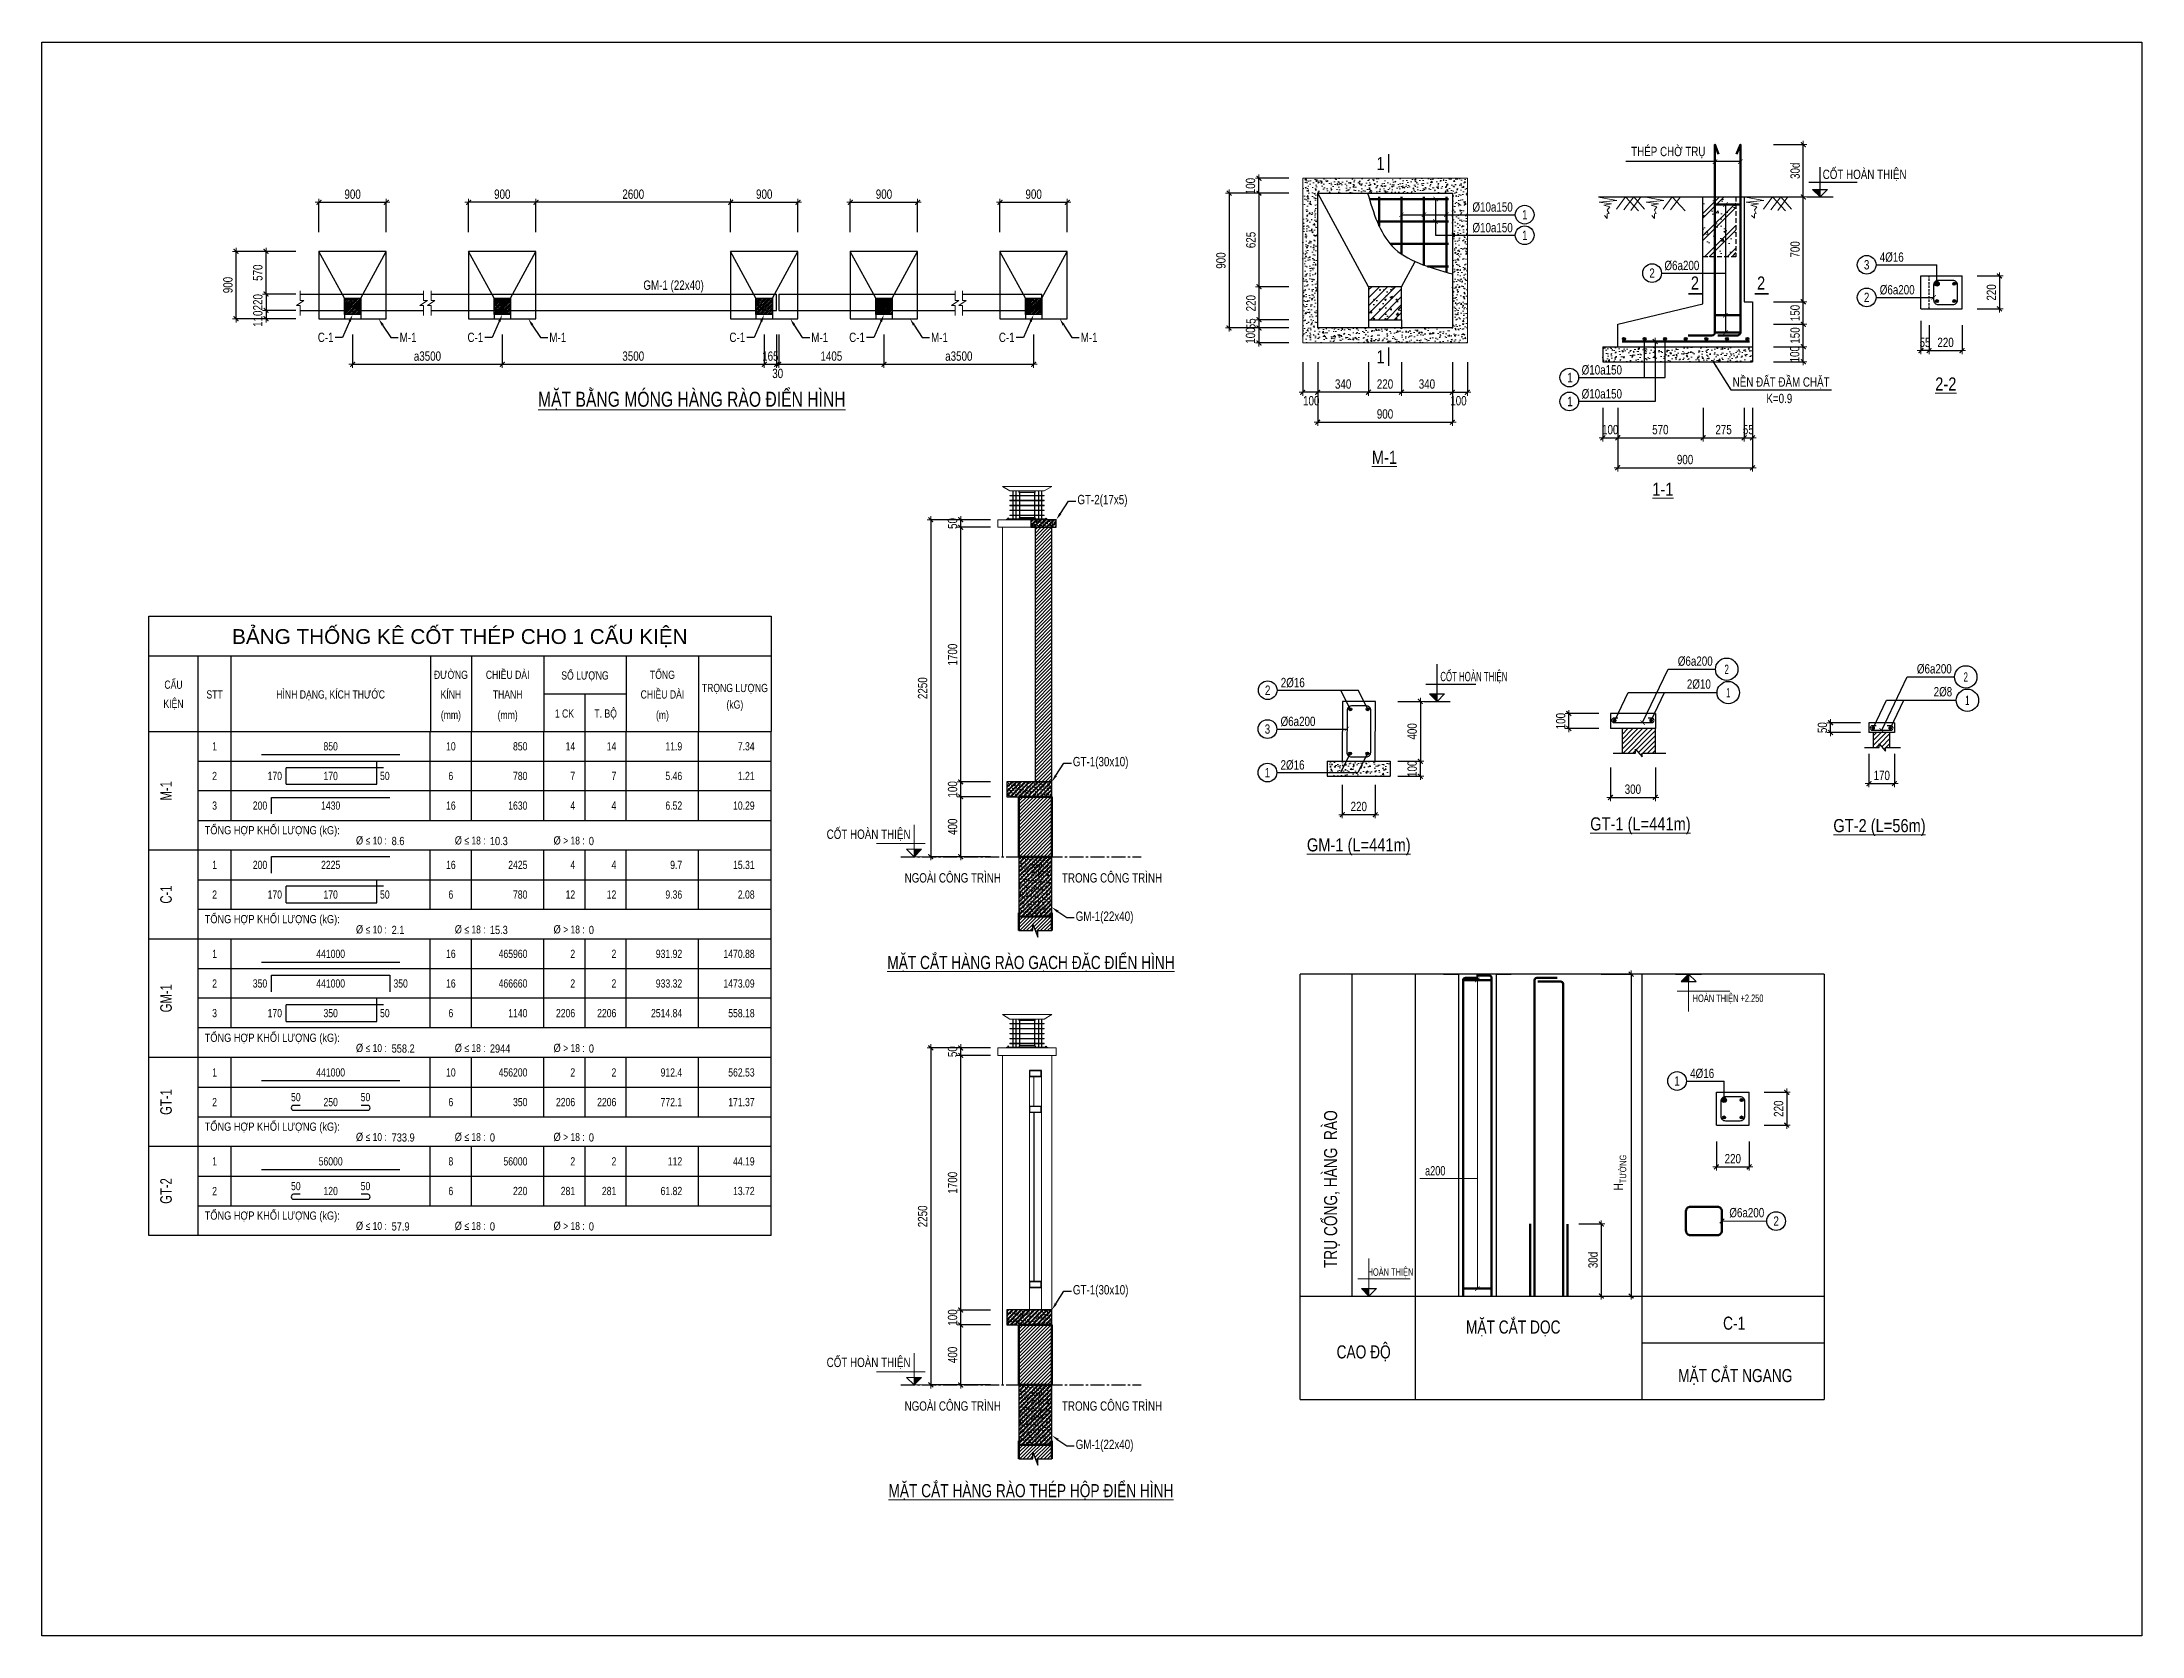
# Model space of a CAD drawing. Header units: millimetres. Extents: x 354914 to 384342, y 22525 to 116384.
# Drawn here: x 356282 to 384342, y 22525 to 43816 of the extents above; entities that cross this region are included whole.
import ezdxf
from ezdxf import colors
from ezdxf.entities.mleader import LeaderData, LeaderLine
from ezdxf.enums import TextEntityAlignment as Align
from ezdxf.math import Vec2, Vec3

# ---------------------------------------------------------------- set-up
doc = ezdxf.new("R2010")
doc.units = ezdxf.units.MM
doc.header["$LTSCALE"] = 250
doc.header["$MEASUREMENT"] = 0
doc.header["$PDMODE"] = 34
doc.header["$PDSIZE"] = 100
for name, pattern in [('CENTER2', [1.125, 0.75, -0.125, 0.125, -0.125]), ('CONTINOUS', [0]), ('HIDDEN', [0.375, 0.25, -0.125])]:
    doc.linetypes.add(name, pattern=pattern)
doc.layers.get('0').update_dxf_attribs({"lineweight": 20})
doc.layers.get('DEFPOINTS').update_dxf_attribs({"color": 6, "lineweight": 20})
for name, color, linetype, lineweight in [('!CC.CUA', 145, 'Continuous', 15), ('!CC.MANH', 154, 'Continuous', 15), ('Cat', 1, 'Continuous', 40), ('CDC.02.DIM', 1, 'Continuous', 18), ('CDC.03.BORDER', 3, 'Continuous', 25), ('CDC.05.STEEL', 4, 'Continuous', 50), ('CDC.06.TEXT', 2, 'Continuous', 18), ('CDC.10.HATCH', 251, 'Continuous', 9), ('CDC.11.NOTE', 8, 'Continuous', 18)]:
    doc.layers.add(name, color=color, linetype=linetype, lineweight=lineweight)
for name, color, linetype in [('1', 1, 'Continuous'), ('A-CAT NT', 1, 'Continuous'), ('A-NETMANH', 252, 'Continuous'), ('CDC.01.AXIS', 160, 'CENTER2'), ('CDC.04.HIDDEN', 8, 'HIDDEN'), ('CDC.09.COLUMN', 4, 'Continuous'), ('CDC.14.STEELNUM', 3, 'Continuous'), ('CDC_02.DIM', 1, 'Continuous'), ('CDC_03_BORDER', 3, 'Continuous'), ('i_Net-Thay', 33, 'Continuous'), ('KCS_BORDER', 3, 'Continuous'), ('KCS_CHI', 1, 'Continuous'), ('KCS_COLUMN', 4, 'Continuous'), ('KCS_DIM', 1, 'Continuous'), ('KCS_HATCH', 201, 'Continuous'), ('KCS_HATCH_COL', 8, 'Continuous'), ('KCS_SNODE', 6, 'Continuous'), ('KCS_STEEL', 4, 'Continuous'), ('KCS_STEEL BOTTOM', 4, 'Continuous'), ('KCS_TEXT', 2, 'Continuous'), ('KCS_TEXT_TCK', 4, 'Continuous'), ('KCS_TEXT_TK', 2, 'Continuous'), ('KCS_THONGKE', 5, 'Continuous')]:
    doc.layers.add(name, color=color, linetype=linetype)
doc.styles.add('1', font='arial.ttf', dxfattribs={"width": 0.75})
doc.styles.add('KC_BIGTEXT', font='arial.ttf', dxfattribs={"width": 0.7})
doc.styles.add('KC_SMTEXT', font='arial.ttf', dxfattribs={"width": 0.7})
doc.styles.add('KCS_BIGTEXT', font='arial.ttf', dxfattribs={"width": 0.75})
doc.styles.add('KCS_SMTEXT', font='arial.ttf', dxfattribs={"width": 0.7})
doc.styles.add('SMTEXT', font='arial.ttf', dxfattribs={"width": 0.75})
doc.dimstyles.new('50X1', dxfattribs={"dimscale": 50, "dimtxt": 2.5, "dimasz": 0.008, "dimexe": 0, "dimexo": 0, "dimgap": 0.9, "dimtad": 1, "dimdec": 0, "dimzin": 13, "dimdsep": 46, "dimtxsty": '1', "dimblk1": 'CHEO', "dimblk2": 'CHEO', "dimsah": 1, "dimcen": 0, "dimclrd": 256, "dimclre": 256, "dimclrt": 3, "dimadec": 0, "dimazin": 0, "dimtfac": 1, "dimtdec": 0, "dimtix": 1, "dimtmove": 2, "dimatfit": 3, "dimldrblk": 'CHEO', "dimfxl": 8, "dimfxlon": 1, "dimtolj": 1, "dimtzin": 13, "dimarcsym": 0})
doc.dimstyles.new('50X2', dxfattribs={"dimscale": 50, "dimtxt": 2.5, "dimasz": 0.008, "dimexe": 0, "dimexo": 0, "dimgap": 0.9, "dimtad": 1, "dimdec": 0, "dimlfac": 0.5, "dimzin": 13, "dimdsep": 46, "dimtxsty": '1', "dimblk1": 'CHEO', "dimblk2": 'CHEO', "dimsah": 1, "dimcen": 0, "dimclrd": 256, "dimclre": 256, "dimclrt": 3, "dimadec": 0, "dimazin": 0, "dimtfac": 1, "dimtdec": 0, "dimtix": 1, "dimtmove": 2, "dimatfit": 3, "dimldrblk": 'CHEO', "dimfxl": 8, "dimfxlon": 1, "dimtolj": 1, "dimtzin": 13, "dimarcsym": 0})
doc.dimstyles.new('KCS_DIM25', dxfattribs={"dimscale": 25, "dimtxt": 2.5, "dimasz": 1.6, "dimexe": 1.2, "dimexo": 0, "dimgap": 1, "dimtad": 1, "dimdec": 0, "dimzin": 0, "dimdsep": 46, "dimtxsty": 'KCS_SMTEXT', "dimblk": 'ARCHTICK', "dimcen": 0, "dimdle": 1, "dimclrd": 256, "dimclre": 256, "dimclrt": 2, "dimadec": 0, "dimazin": 0, "dimtfac": 1, "dimtdec": 0, "dimtix": 1, "dimtmove": 2, "dimatfit": 3, "dimfxl": 1, "dimtolj": 1, "dimtzin": 0, "dimarcsym": 0})
pattern_1 = [(45, (-639802.812, -2282427.724), (-23.3345238, 23.3345238), [])]
pattern_2 = [(50, (-639802.81, -2282427.724), (68.8569775, -6.024205), [7.2, -79.2]), (355, (-639802.81, -2282427.724), (-13.320128, 72.2104448), [5.76, -63.36]), (100.4514, (-639797.074, -2282428.226), (55.5369006, 66.186196), [6.1190582, -67.3096428]), (46.1842, (-639802.81, -2282408.524), (102.4551407, -15.8898254), [10.8, -118.8]), (96.6356, (-639794.27, -2282409.85), (89.7276197, 93.5153156), [9.1785876, -100.964448]), (351.1842, (-639802.81, -2282408.52), (89.7275467, 93.5153857), [8.64, -95.04]), (21, (-639793.21, -2282413.324), (57.303077, -38.6514135), [7.2, -79.2]), (326, (-639793.21, -2282413.324), (23.3582719, 69.6144043), [5.76, -63.36]), (71.4514, (-639788.44, -2282416.545), (80.6613723, 30.9629277), [6.1190582, -67.3096428]), (37.5, (-639802.812, -2282427.724), (1.1673461, 31.95780997), [0, -62.592, 0, -64.32, 0, -63.6]), (7.5, (-639802.812, -2282427.724), (25.2546756, 37.86352434), [0, -36.672, 0, -61.152, 0, -24.24]), (327.5, (-639824.22, -2282427.724), (51.24695387, -2.16526769), [0, -24, 0, -74.88, 0, -99.36]), (317.5, (-639833.82, -2282427.724), (55.98587226, 9.6100783), [0, -31.2, 0, -49.728, 0, -70.56]), (45, (-639802.81, -2282427.724), (-28.8499567, 28.8499567), []), (45, (-639802.81, -2282415.964), (-28.8499567, 28.8499567), [])]
pattern_3 = [(50, (94902.08, 125825.44), (143.452037, -12.550427), [15, -165]), (355, (94902.08, 125825.44), (-27.75027, 150.43843), [12, -132]), (100.451444, (94914.03, 125824.4), (115.70177, 137.888), [12.74804, -140.22842]), (46.1842, (94902.08, 125865.44), (213.44827, -33.10386), [22.5, -247.5]), (96.635635, (94919.86, 125862.68), (186.93239, 194.82372), [19.12207, -210.34275]), (351.18416, (94902.08, 125865.44), (186.93239, 194.82372), [18, -198]), (21, (94922.08, 125855.44), (119.38141, -80.52378), [15, -165]), (326, (94922.08, 125855.44), (48.66307, 145.03001), [12, -132]), (71.451445, (94932.03, 125848.73), (168.044475, 64.50623), [12.74804, -140.22842]), (37.5, (94902.077, 125825.444), (2.431971, 66.578771), [0, -130.4, 0, -134, 0, -132.5]), (7.5, (94902.08, 125825.44), (52.613907, 78.882342), [0, -76.4, 0, -127.4, 0, -50.5]), (327.5, (94857.477, 125825.444), (106.764487, -4.510974), [0, -50, 0, -156, 0, -207]), (317.5, (94837.48, 125825.44), (116.637234, 20.020996), [0, -65, 0, -103.6, 0, -147])]

msp = doc.modelspace()

# ---------------------------------------------------------------- texts
at = {"layer": 'CDC.06.TEXT', "color": 4, "style": 'KCS_BIGTEXT', "width": 0.8}
for s, p in [('1', (374221, 42105.9)), ('2', (378422.1, 40509.4)), ('2', (379306.6, 40509.4)), ('1', (374221, 39524.4))]:
    msp.add_text(s, height=175, dxfattribs=at).set_placement(p, align=Align.RIGHT)
at = {"layer": 'CDC.06.TEXT', "style": 'SMTEXT', "width": 0.75}
for s, p in [('GM-1 (22x40)', (364316.8, 40505.8)), ('NGOÀI CÔNG TRÌNH', (367807.5, 32589)), ('TRONG CÔNG TRÌNH', (369910.1, 32589)), ('NGOÀI CÔNG TRÌNH', (367807.5, 25534.1)), ('TRONG CÔNG TRÌNH', (369910.1, 25534.1))]:
    msp.add_text(s, height=125, dxfattribs=at).set_placement(p)
at = {"layer": 'CDC.06.TEXT', "color": 4}
for s, style, width, p in [('%%U2-2', 'KCS_BIGTEXT', 0.8, (381720.3, 39160.8)), ('%%UM-1', 'KCS_BIGTEXT', 0.8, (374218.5, 38180.6)), ('%%U1-1', 'KCS_BIGTEXT', 0.8, (377940.3, 37756.1)), ('%%UGT-1 (L=441m)', 'KCS_BIGTEXT', 0.8, (377639.6, 33284.8)), ('%%UGT-2 (L=56m)', 'KCS_BIGTEXT', 0.8, (380834.1, 33262.1)), ('%%UGM-1 (L=441m)', 'KCS_BIGTEXT', 0.8, (373876.1, 33004.5)), ('MẶT CẮT DỌC', 'KC_BIGTEXT', 0.75, (375940, 26563.9)), ('C-1', 'KC_BIGTEXT', 0.75, (378891.7, 26615.8)), ('CAO ĐỘ', 'KC_BIGTEXT', 0.75, (373941.5, 26231.8)), ('MẶT CẮT NGANG', 'KC_BIGTEXT', 0.75, (378906.7, 25915.8))]:
    msp.add_text(s, height=175, dxfattribs=dict(at, style=style, width=width)).set_placement(p, align=Align.CENTER)
at = {"layer": 'CDC.06.TEXT', "width": 0.75}
for s, height, style, p in [('%%UMẶT BẰNG MÓNG HÀNG RÀO ĐIỂN HÌNH', 200, 'SMTEXT', (364964.3, 38944.9)), ('%%UMẶT CẮT HÀNG RÀO GẠCH ĐẶC ĐIỂN HÌNH', 175, 'SMTEXT', (369496.1, 31433.5)), ('%%C6a200', 125, 'KC_SMTEXT', (379060.8, 28117.1)), ('%%UMẶT CẮT HÀNG RÀO THÉP HỘP ĐIỂN HÌNH', 175, 'SMTEXT', (369496.1, 24378.6))]:
    msp.add_text(s, height=height, dxfattribs=dict(at, style=style)).set_placement(p, align=Align.CENTER)
at = {"layer": 'CDC.06.TEXT', "style": 'SMTEXT', "width": 0.75}
for p in [(367886.4, 33171.9), (367886.4, 26117)]:
    msp.add_text('CỐT HOÀN THIỆN', height=125, dxfattribs=at).set_placement(p, align=Align.RIGHT)
at = {"layer": 'CDC.06.TEXT', "color": 2, "style": 'KC_SMTEXT'}
for s, height, width, p in [('HOÀN THIỆN +2.250', 100, 0.65, (378338.1, 30992.9)), ('a200', 125, 0.7, (374762.3, 28676.4))]:
    msp.add_text(s, height=height, dxfattribs=dict(at, width=width)).set_placement(p)
at = {"layer": 'CDC.06.TEXT', "color": 4, "style": 'KC_BIGTEXT', "width": 0.75}
msp.add_text('TRỤ CỔNG, HÀNG  RÀO', height=175, rotation=90, dxfattribs=at).set_placement((373587.2, 28493.1), align=Align.CENTER)
at = {"layer": 'CDC.06.TEXT', "color": 2, "style": 'KC_SMTEXT', "width": 0.65}
msp.add_text('HOÀN THIỆN', height=100, dxfattribs=at).set_placement((374605.7, 27335.9), align=Align.RIGHT)
at = {"layer": 'CDC.14.STEELNUM', "color": 2, "style": 'KC_SMTEXT', "width": 0.75}
msp.add_text('2', height=125, dxfattribs=at).set_placement((379453, 28067.1), align=Align.MIDDLE_CENTER)
at = {"layer": 'KCS_TEXT', "style": 'KCS_SMTEXT', "width": 0.75}
for s, p in [('THÉP CHỜ TRỤ', (378508.5, 42291.5)), ('CỐT HOÀN THIỆN', (381195.3, 41986.3)), ('NỀN ĐẤT ĐẦM CHẶT', (380167.4, 39212.1)), (' K=0.9', (379668.4, 38992.3))]:
    msp.add_text(s, height=125, dxfattribs=at).set_placement(p, align=Align.RIGHT)
for s, p in [('%%C10a150', (375394.7, 41549.7)), ('%%C10a150', (375394.7, 41274.6)), ('%%C6a200', (377960.3, 40769.1)), ('%%C10a150', (376854.4, 39374.8)), ('%%C10a150', (376854.4, 39054.5))]:
    msp.add_text(s, height=125, dxfattribs=at).set_placement(p)
at = {"layer": 'KCS_TEXT', "ltscale": 3, "style": 'KCS_SMTEXT', "width": 0.75}
for s, p in [('4%%C16', (380837.4, 40880.8)), ('%%C6a200', (380837.4, 40444.7)), ('%%C6a200', (378139.2, 35484)), ('%%C6a200', (381333.6, 35381.6)), ('2%%C16', (372834.2, 35197.8)), ('2%%C10', (378260.3, 35177.5)), ('2%%C8', (381557.5, 35075.1)), ('%%C6a200', (372831.1, 34679.1)), ('2%%C16', (372831.1, 34097.9)), ('4%%C16', (378304.5, 29977.8))]:
    msp.add_text(s, height=125, dxfattribs=at).set_placement(p)
at = {"layer": 'KCS_TEXT', "ltscale": 3, "style": 'KCS_SMTEXT', "width": 0.6}
msp.add_text('CỐT HOÀN THIỆN', height=125, dxfattribs=at).set_placement((375862.1, 35277.9), align=Align.RIGHT)
for s, p in [('2', (378792.1, 35437.1)), ('2', (381986.6, 35334.7)), ('1', (378813.6, 35125.3)), ('1', (382008.1, 35022.9))]:
    msp.add_text(s, height=125, dxfattribs=at).set_placement(p, align=Align.MIDDLE_CENTER)
at = {"layer": 'KCS_TEXT_TCK', "style": 'KCS_SMTEXT', "width": 0.7}
for s, p in [('M-1', (358015.8, 33814.7)), ('C-1', (358015.8, 32428.7)), ('GM-1', (358015.8, 31042.7)), ('GT-1', (358015.8, 29656.7)), ('GT-2', (358015.8, 28468.7))]:
    msp.add_text(s, height=154, rotation=90, dxfattribs=at).set_placement(p, align=Align.CENTER)
at = {"layer": 'KCS_TEXT_TK', "style": 'KCS_SMTEXT', "width": 0.75}
for s, p in [('1', (376095.7, 41509.7)), ('1', (376095.7, 41234.6)), ('2', (377795.3, 40729.1)), ('1', (376699.2, 39334.8)), ('1', (376699.2, 39014.5))]:
    msp.add_text(s, height=125, dxfattribs=at).set_placement(p, align=Align.MIDDLE_CENTER)
at = {"layer": 'KCS_TEXT_TK', "ltscale": 3, "style": 'KCS_SMTEXT', "width": 0.75}
for s, p in [('3', (380662.4, 40840.8)), ('2', (380662.4, 40404.7)), ('2', (372659.2, 35157.8)), ('3', (372656.1, 34639.1)), ('1', (372656.1, 34057.9)), ('1', (378129.5, 29937.8))]:
    msp.add_text(s, height=125, dxfattribs=at).set_placement(p, align=Align.MIDDLE_CENTER)

# ---------------------------------------------------------------- blocks, each defined once
blk = doc.blocks.new('CHEO')
at = {"layer": 'CDC.02.DIM'}
for points in [[(-121, 0), (121, 0)], [(0, 121), (0, -121)]]:
    blk.add_lwpolyline(points, dxfattribs=at)
at = {"layer": 'CDC.02.DIM', "const_width": 40}
blk.add_lwpolyline([(80, 80), (-80, -81)], dxfattribs=at)
blk = doc.blocks.new('*D338')
at = {"layer": 'CDC.02.DIM', "lineweight": -2, "transparency": 16777216}
for p, q in [((368957, 33734), (368557, 33734)), ((368557, 32935), (368557, 33734)), ((368957, 32934), (368557, 32934))]:
    blk.add_line(p, q, dxfattribs=at)
at = {"layer": 'DEFPOINTS', "color": 0, "transparency": 16777216}
for p in [(368557, 33734), (369175, 33734), (369295, 32934)]:
    blk.add_point(p, dxfattribs=at)
at = {"layer": 'CDC.02.DIM', "lineweight": -2, "transparency": 16777216, "xscale": 0.4, "yscale": 0.4, "zscale": 0.4}
for p, rotation in [((368557, 33734), 90), ((368557, 32934), 270)]:
    blk.add_blockref('CHEO', p, dxfattribs=dict(at, rotation=rotation))
at = {"layer": 'CDC.02.DIM', "color": 3, "transparency": 16777216, "insert": (368449, 33334), "char_height": 125, "attachment_point": 5, "rotation": 90, "style": '1'}
blk.add_mtext('\\A1;400', dxfattribs=at)
blk = doc.blocks.new('*D339')
at = {"layer": 'CDC.02.DIM', "lineweight": -2, "transparency": 16777216}
for p, q in [((368557, 33935), (368557, 33935)), ((368957, 33934), (368557, 33934)), ((368557, 33734), (368557, 33934)), ((368957, 33734), (368557, 33734)), ((368557, 33734), (368557, 33734))]:
    blk.add_line(p, q, dxfattribs=at)
at = {"layer": 'DEFPOINTS', "color": 0, "transparency": 16777216}
for p in [(368557, 33934), (369175, 33934), (369175, 33734)]:
    blk.add_point(p, dxfattribs=at)
at = {"layer": 'CDC.02.DIM', "lineweight": -2, "transparency": 16777216, "xscale": 0.4, "yscale": 0.4, "zscale": 0.4}
for p, rotation in [((368557, 33934), 270), ((368557, 33734), 90)]:
    blk.add_blockref('CHEO', p, dxfattribs=dict(at, rotation=rotation))
at = {"layer": 'CDC.02.DIM', "color": 3, "transparency": 16777216, "insert": (368449, 33834), "char_height": 125, "attachment_point": 5, "rotation": 90, "style": '1'}
blk.add_mtext('\\A1;100', dxfattribs=at)
blk = doc.blocks.new('*D340')
at = {"layer": 'CDC.02.DIM', "lineweight": -2, "transparency": 16777216}
for p, q in [((368957, 37334), (368557, 37334)), ((368557, 33935), (368557, 37334)), ((368957, 33934), (368557, 33934))]:
    blk.add_line(p, q, dxfattribs=at)
at = {"layer": 'DEFPOINTS', "color": 0, "transparency": 16777216}
for p in [(368557, 37334), (369235, 37334), (369175, 33934)]:
    blk.add_point(p, dxfattribs=at)
at = {"layer": 'CDC.02.DIM', "lineweight": -2, "transparency": 16777216, "xscale": 0.4, "yscale": 0.4, "zscale": 0.4}
for p, rotation in [((368557, 37334), 90), ((368557, 33934), 270)]:
    blk.add_blockref('CHEO', p, dxfattribs=dict(at, rotation=rotation))
at = {"layer": 'CDC.02.DIM', "color": 3, "transparency": 16777216, "insert": (368449, 35634), "char_height": 125, "attachment_point": 5, "rotation": 90, "style": '1'}
blk.add_mtext('\\A1;1700', dxfattribs=at)
blk = doc.blocks.new('*D341')
at = {"layer": 'CDC.02.DIM', "lineweight": -2, "transparency": 16777216}
for p, q in [((368957, 37435), (368557, 37435)), ((368557, 37435), (368557, 37435)), ((368557, 37334), (368557, 37435)), ((368957, 37334), (368557, 37334)), ((368557, 37334), (368557, 37334))]:
    blk.add_line(p, q, dxfattribs=at)
at = {"layer": 'DEFPOINTS', "color": 0, "transparency": 16777216}
for p in [(368557, 37435), (369235, 37435), (369235, 37334)]:
    blk.add_point(p, dxfattribs=at)
at = {"layer": 'CDC.02.DIM', "lineweight": -2, "transparency": 16777216, "xscale": 0.4, "yscale": 0.4, "zscale": 0.4}
for p, rotation in [((368557, 37435), 270), ((368557, 37334), 90)]:
    blk.add_blockref('CHEO', p, dxfattribs=dict(at, rotation=rotation))
at = {"layer": 'CDC.02.DIM', "color": 3, "transparency": 16777216, "insert": (368449, 37385), "char_height": 125, "attachment_point": 5, "rotation": 90, "style": '1'}
blk.add_mtext('\\A1;50', dxfattribs=at)
blk = doc.blocks.new('*D342')
at = {"layer": 'CDC.02.DIM', "lineweight": -2, "transparency": 16777216}
for p, q in [((368557, 37435), (368157, 37435)), ((368157, 37434), (368157, 32935)), ((368557, 32934), (368157, 32934))]:
    blk.add_line(p, q, dxfattribs=at)
at = {"layer": 'DEFPOINTS', "color": 0, "transparency": 16777216}
for p in [(369235, 37435), (368157, 32934), (369295, 32934)]:
    blk.add_point(p, dxfattribs=at)
at = {"layer": 'CDC.02.DIM', "lineweight": -2, "transparency": 16777216, "xscale": 0.4, "yscale": 0.4, "zscale": 0.4}
for p, rotation in [((368157, 37435), 90), ((368157, 32934), 270)]:
    blk.add_blockref('CHEO', p, dxfattribs=dict(at, rotation=rotation))
at = {"layer": 'CDC.02.DIM', "color": 3, "transparency": 16777216, "insert": (368049, 35185), "char_height": 125, "attachment_point": 5, "rotation": 90, "style": '1'}
blk.add_mtext('\\A1;2250', dxfattribs=at)
blk = doc.blocks.new('chup den')
at = {"layer": '!CC.CUA', "lineweight": -2}
for p, q in [((-95, 190), (-95, 160)), ((-95, 157), (-95, 127)), ((-75, 190), (-75, 0)), ((-53, 180), (-53, 190)), ((53, 180), (-53, 180)), ((-50, 180), (-50, 160)), ((-50, 157), (-50, 127)), ((50, 180), (50, 160)), ((50, 157), (50, 127)), ((53, 180), (53, 190)), ((75, 190), (75, 160)), ((75, 157), (75, 127)), ((95, 190), (95, 160)), ((95, 157), (95, 127)), ((135, 0), (-135, 0)), ((-135, -3), (-135, 0)), ((-135, -3), (-135, 0)), ((-95, 124), (-95, 94)), ((-95, 91), (-95, 61)), ((-95, 58), (-95, 28)), ((-95, 25), (-95, 0)), ((-53, 10), (-53, 0)), ((53, 10), (-53, 10)), ((-50, 124), (-50, 94)), ((-50, 91), (-50, 61)), ((-50, 58), (-50, 28)), ((-50, 25), (-50, 10)), ((50, 124), (50, 94)), ((50, 91), (50, 61)), ((50, 58), (50, 28)), ((50, 25), (50, 10)), ((53, 10), (53, 0)), ((75, 124), (75, 94)), ((75, 91), (75, 61)), ((75, 58), (75, 28)), ((75, 25), (75, 0)), ((95, 124), (95, 94)), ((95, 91), (95, 61)), ((95, 58), (95, 28)), ((95, 25), (95, 0)), ((95, 25), (95, 0)), ((135, -3), (135, 0)), ((140, -3), (-140, -3))]:
    blk.add_line(p, q, dxfattribs=at)
for points in [[(-124, 8), (-128, 8), (-128, 0), (-124, 0)], [(124, 8), (128, 8), (128, 0), (124, 0)]]:
    blk.add_lwpolyline(points, close=True, dxfattribs=at)
at = {"layer": '!CC.MANH', "linetype": 'CONTINOUS'}
for p, q in [((165, 220), (-165, 220)), ((-165, 220), (-115, 190)), ((115, 190), (-115, 190)), ((165, 220), (115, 190)), ((115, 160), (115, 157)), ((115, 127), (115, 124)), ((115, 94), (115, 91)), ((115, 61), (115, 58)), ((115, 28), (115, 25))]:
    blk.add_line(p, q, dxfattribs=at)
for points in [[(115, 160), (-115, 160), (-115, 157), (115, 157)], [(115, 127), (-115, 127), (-115, 124), (115, 124)], [(115, 94), (-115, 94), (-115, 91), (115, 91)], [(115, 61), (-115, 61), (-115, 58), (115, 58)], [(115, 28), (-115, 28), (-115, 25), (115, 25)]]:
    blk.add_lwpolyline(points, dxfattribs=at)
blk = doc.blocks.new('A$C34e92065')
at = {"layer": 'CDC.10.HATCH'}
blk.add_hatch(color=256, dxfattribs=at).paths.add_polyline_path([(-75, 100), (-175, 0), (-175, 100)])
at = {"layer": 'CDC.02.DIM'}
for points in [[(-175, 100), (-175, 0), (-275, 100), (-75, 100), (-175, 0), (-175, 425)], [(-25, 175), (-675, 175)], [(0, 0), (-350, 0)]]:
    blk.add_lwpolyline(points, dxfattribs=at)
blk = doc.blocks.new('*D343')
at = {"layer": 'CDC.02.DIM', "lineweight": -2, "transparency": 16777216}
for p, q in [((368957, 26679), (368557, 26679)), ((368557, 25880), (368557, 26679)), ((368957, 25879), (368557, 25879))]:
    blk.add_line(p, q, dxfattribs=at)
at = {"layer": 'DEFPOINTS', "color": 0, "transparency": 16777216}
for p in [(368557, 26679), (369235, 26679), (369235, 25879)]:
    blk.add_point(p, dxfattribs=at)
at = {"layer": 'CDC.02.DIM', "lineweight": -2, "transparency": 16777216, "xscale": 0.4, "yscale": 0.4, "zscale": 0.4}
for p, rotation in [((368557, 26679), 90), ((368557, 25879), 270)]:
    blk.add_blockref('CHEO', p, dxfattribs=dict(at, rotation=rotation))
at = {"layer": 'CDC.02.DIM', "color": 3, "transparency": 16777216, "insert": (368449, 26279), "char_height": 125, "attachment_point": 5, "rotation": 90, "style": '1'}
blk.add_mtext('\\A1;400', dxfattribs=at)
blk = doc.blocks.new('*D344')
at = {"layer": 'CDC.02.DIM', "lineweight": -2, "transparency": 16777216}
for p, q in [((368557, 26880), (368557, 26880)), ((368957, 26879), (368557, 26879)), ((368557, 26679), (368557, 26879)), ((368957, 26679), (368557, 26679)), ((368557, 26679), (368557, 26679))]:
    blk.add_line(p, q, dxfattribs=at)
at = {"layer": 'DEFPOINTS', "color": 0, "transparency": 16777216}
for p in [(368557, 26879), (369235, 26879), (369235, 26679)]:
    blk.add_point(p, dxfattribs=at)
at = {"layer": 'CDC.02.DIM', "lineweight": -2, "transparency": 16777216, "xscale": 0.4, "yscale": 0.4, "zscale": 0.4}
for p, rotation in [((368557, 26879), 270), ((368557, 26679), 90)]:
    blk.add_blockref('CHEO', p, dxfattribs=dict(at, rotation=rotation))
at = {"layer": 'CDC.02.DIM', "color": 3, "transparency": 16777216, "insert": (368449, 26779), "char_height": 125, "attachment_point": 5, "rotation": 90, "style": '1'}
blk.add_mtext('\\A1;100', dxfattribs=at)
blk = doc.blocks.new('*D345')
at = {"layer": 'CDC.02.DIM', "lineweight": -2, "transparency": 16777216}
for p, q in [((368957, 30279), (368557, 30279)), ((368557, 26880), (368557, 30279)), ((368957, 26879), (368557, 26879))]:
    blk.add_line(p, q, dxfattribs=at)
at = {"layer": 'DEFPOINTS', "color": 0, "transparency": 16777216}
for p in [(368557, 30279), (369235, 30279), (369235, 26879)]:
    blk.add_point(p, dxfattribs=at)
at = {"layer": 'CDC.02.DIM', "lineweight": -2, "transparency": 16777216, "xscale": 0.4, "yscale": 0.4, "zscale": 0.4}
for p, rotation in [((368557, 30279), 90), ((368557, 26879), 270)]:
    blk.add_blockref('CHEO', p, dxfattribs=dict(at, rotation=rotation))
at = {"layer": 'CDC.02.DIM', "color": 3, "transparency": 16777216, "insert": (368449, 28579), "char_height": 125, "attachment_point": 5, "rotation": 90, "style": '1'}
blk.add_mtext('\\A1;1700', dxfattribs=at)
blk = doc.blocks.new('*D346')
at = {"layer": 'CDC.02.DIM', "lineweight": -2, "transparency": 16777216}
for p, q in [((368557, 30380), (368557, 30381)), ((368957, 30380), (368557, 30380)), ((368557, 30279), (368557, 30380)), ((368957, 30279), (368557, 30279)), ((368557, 30279), (368557, 30279))]:
    blk.add_line(p, q, dxfattribs=at)
at = {"layer": 'DEFPOINTS', "color": 0, "transparency": 16777216}
for p in [(368557, 30380), (369235, 30380), (369235, 30279)]:
    blk.add_point(p, dxfattribs=at)
at = {"layer": 'CDC.02.DIM', "lineweight": -2, "transparency": 16777216, "xscale": 0.4, "yscale": 0.4, "zscale": 0.4}
for p, rotation in [((368557, 30380), 270), ((368557, 30279), 90)]:
    blk.add_blockref('CHEO', p, dxfattribs=dict(at, rotation=rotation))
at = {"layer": 'CDC.02.DIM', "color": 3, "transparency": 16777216, "insert": (368449, 30330), "char_height": 125, "attachment_point": 5, "rotation": 90, "style": '1'}
blk.add_mtext('\\A1;50', dxfattribs=at)
blk = doc.blocks.new('*D347')
at = {"layer": 'CDC.02.DIM', "lineweight": -2, "transparency": 16777216}
for p, q in [((368557, 30380), (368157, 30380)), ((368157, 30379), (368157, 25880)), ((368557, 25879), (368157, 25879))]:
    blk.add_line(p, q, dxfattribs=at)
at = {"layer": 'DEFPOINTS', "color": 0, "transparency": 16777216}
for p in [(369235, 30380), (368157, 25879), (369235, 25879)]:
    blk.add_point(p, dxfattribs=at)
at = {"layer": 'CDC.02.DIM', "lineweight": -2, "transparency": 16777216, "xscale": 0.4, "yscale": 0.4, "zscale": 0.4}
for p, rotation in [((368157, 30380), 90), ((368157, 25879), 270)]:
    blk.add_blockref('CHEO', p, dxfattribs=dict(at, rotation=rotation))
at = {"layer": 'CDC.02.DIM', "color": 3, "transparency": 16777216, "insert": (368049, 28130), "char_height": 125, "attachment_point": 5, "rotation": 90, "style": '1'}
blk.add_mtext('\\A1;2250', dxfattribs=at)
blk = doc.blocks.new('COS_CD')
at = {"layer": 'KCS_HATCH'}
blk.add_hatch(color=256, dxfattribs=at).paths.add_polyline_path([(37.5, 50), (87.5, 0), (87.5, 50)])
at = {"layer": 'KCS_CHI'}
for p, q in [((0, 0), (175, 0)), ((37.5, 50), (137.5, 50)), ((87.5, 0), (37.5, 50)), ((87.5, 0), (87.5, 50)), ((87.5, 0), (137.5, 50))]:
    blk.add_line(p, q, dxfattribs=at)
blk = doc.blocks.new('*D348')
at = {"layer": 'CDC.02.DIM', "lineweight": -2, "transparency": 16777216}
for p, q in [((376816, 28028), (377116, 28028)), ((377116, 28027), (377116, 27066)), ((376816, 27066), (377116, 27066))]:
    blk.add_line(p, q, dxfattribs=at)
at = {"layer": 'DEFPOINTS', "color": 0, "transparency": 16777216}
for p in [(376816, 28028), (376816, 27066), (377116, 27066)]:
    blk.add_point(p, dxfattribs=at)
at = {"layer": 'CDC.02.DIM', "lineweight": -2, "transparency": 16777216, "xscale": 0.4, "yscale": 0.4, "zscale": 0.4}
for p, rotation in [((377116, 28028), 90), ((377116, 27066), 270)]:
    blk.add_blockref('CHEO', p, dxfattribs=dict(at, rotation=rotation))
at = {"layer": 'CDC.02.DIM', "color": 3, "transparency": 16777216, "insert": (377007, 27547), "char_height": 125, "attachment_point": 5, "rotation": 90, "style": '1'}
blk.add_mtext('\\A1;30d', dxfattribs=at)
blk = doc.blocks.new('*D349')
at = {"layer": 'CDC.02.DIM', "lineweight": -2, "transparency": 16777216}
for p, q in [((377116, 31366), (377516, 31366)), ((377516, 31366), (377516, 27066)), ((377116, 27066), (377516, 27066))]:
    blk.add_line(p, q, dxfattribs=at)
at = {"layer": 'DEFPOINTS', "color": 0, "transparency": 16777216}
for p in [(376816, 31366), (376816, 27066), (377516, 27066)]:
    blk.add_point(p, dxfattribs=at)
at = {"layer": 'CDC.02.DIM', "lineweight": -2, "transparency": 16777216, "xscale": 0.4, "yscale": 0.4, "zscale": 0.4}
for p, rotation in [((377516, 31366), 90), ((377516, 27066), 270)]:
    blk.add_blockref('CHEO', p, dxfattribs=dict(at, rotation=rotation))
at = {"layer": 'CDC.02.DIM', "color": 3, "transparency": 16777216, "insert": (377366, 28716), "char_height": 125, "attachment_point": 5, "rotation": 90, "style": '1'}
blk.add_mtext('\\A1;H{\\H0.7x;\\S^ TƯỜNG;}', dxfattribs=at)
blk = doc.blocks.new('*D350')
at = {"layer": 'CDC.02.DIM', "lineweight": -2, "transparency": 16777216}
for p, q in [((378654, 29132), (378654, 28791)), ((379094, 29132), (379094, 28791)), ((378655, 28791), (379094, 28791))]:
    blk.add_line(p, q, dxfattribs=at)
at = {"layer": 'DEFPOINTS', "color": 0, "transparency": 16777216}
for p in [(378654, 29132), (379094, 29132), (379094, 28791)]:
    blk.add_point(p, dxfattribs=at)
at = {"layer": 'CDC.02.DIM', "lineweight": -2, "transparency": 16777216, "xscale": 0.4, "yscale": 0.4, "zscale": 0.4, "rotation": 180}
blk.add_blockref('CHEO', (378654, 28791), dxfattribs=at)
at = {"layer": 'CDC.02.DIM', "lineweight": -2, "transparency": 16777216, "xscale": 0.4, "yscale": 0.4, "zscale": 0.4}
blk.add_blockref('CHEO', (379094, 28791), dxfattribs=at)
at = {"layer": 'CDC.02.DIM', "color": 3, "transparency": 16777216, "insert": (378874, 28900), "char_height": 125, "attachment_point": 5, "style": '1'}
blk.add_mtext('\\A1;220', dxfattribs=at)
blk = doc.blocks.new('*D351')
at = {"layer": 'CDC.02.DIM', "lineweight": -2, "transparency": 16777216}
for p, q in [((379294, 29788), (379594, 29788)), ((379594, 29787), (379594, 29348)), ((379294, 29348), (379594, 29348))]:
    blk.add_line(p, q, dxfattribs=at)
at = {"layer": 'DEFPOINTS', "color": 0, "transparency": 16777216}
for p in [(379294, 29788), (379294, 29348), (379594, 29348)]:
    blk.add_point(p, dxfattribs=at)
at = {"layer": 'CDC.02.DIM', "lineweight": -2, "transparency": 16777216, "xscale": 0.4, "yscale": 0.4, "zscale": 0.4}
for p, rotation in [((379594, 29788), 90), ((379594, 29348), 270)]:
    blk.add_blockref('CHEO', p, dxfattribs=dict(at, rotation=rotation))
at = {"layer": 'CDC.02.DIM', "color": 3, "transparency": 16777216, "insert": (379486, 29568), "char_height": 125, "attachment_point": 5, "rotation": 90, "style": '1'}
blk.add_mtext('\\A1;220', dxfattribs=at)
blk = doc.blocks.new('KCS_SNODE')
at = {"layer": 'KCS_SNODE'}
blk.add_hatch(color=256, dxfattribs=at).paths.add_polyline_path([(-10, 0, 1), (10, 0, 1)])
blk.add_circle((0, 0), 10, dxfattribs=at)
blk = doc.blocks.new('_ArchTick')
at = {"color": 0, "linetype": 'ByBlock', "const_width": 0.15}
blk.add_lwpolyline([(-0.5, -0.5), (0.5, 0.5)], dxfattribs=at)
blk = doc.blocks.new('*D352')
at = {"layer": 'CDC.02.DIM', "lineweight": -2, "transparency": 16777216}
for p, q in [((381497, 40035), (381497, 39694)), ((381937, 40035), (381937, 39694)), ((381498, 39694), (381937, 39694))]:
    blk.add_line(p, q, dxfattribs=at)
at = {"layer": 'DEFPOINTS', "color": 0, "transparency": 16777216}
for p in [(381497, 40035), (381937, 40035), (381937, 39694)]:
    blk.add_point(p, dxfattribs=at)
at = {"layer": 'CDC.02.DIM', "lineweight": -2, "transparency": 16777216, "xscale": 0.4, "yscale": 0.4, "zscale": 0.4, "rotation": 180}
blk.add_blockref('CHEO', (381497, 39694), dxfattribs=at)
at = {"layer": 'CDC.02.DIM', "lineweight": -2, "transparency": 16777216, "xscale": 0.4, "yscale": 0.4, "zscale": 0.4}
blk.add_blockref('CHEO', (381937, 39694), dxfattribs=at)
at = {"layer": 'CDC.02.DIM', "color": 3, "transparency": 16777216, "insert": (381717, 39803), "char_height": 125, "attachment_point": 5, "style": '1'}
blk.add_mtext('\\A1;220', dxfattribs=at)
blk = doc.blocks.new('*D353')
at = {"layer": 'CDC.02.DIM', "lineweight": -2, "transparency": 16777216}
for p, q in [((382137, 40691), (382437, 40691)), ((382437, 40690), (382437, 40251)), ((382137, 40251), (382437, 40251))]:
    blk.add_line(p, q, dxfattribs=at)
at = {"layer": 'DEFPOINTS', "color": 0, "transparency": 16777216}
for p in [(382137, 40691), (382137, 40251), (382437, 40251)]:
    blk.add_point(p, dxfattribs=at)
at = {"layer": 'CDC.02.DIM', "lineweight": -2, "transparency": 16777216, "xscale": 0.4, "yscale": 0.4, "zscale": 0.4}
for p, rotation in [((382437, 40691), 90), ((382437, 40251), 270)]:
    blk.add_blockref('CHEO', p, dxfattribs=dict(at, rotation=rotation))
at = {"layer": 'CDC.02.DIM', "color": 3, "transparency": 16777216, "insert": (382329, 40471), "char_height": 125, "attachment_point": 5, "rotation": 90, "style": '1'}
blk.add_mtext('\\A1;220', dxfattribs=at)
blk = doc.blocks.new('*D354')
at = {"layer": 'CDC.02.DIM', "lineweight": -2, "transparency": 16777216}
for p, q in [((372543, 41797), (372143, 41797)), ((372143, 41797), (372143, 39998)), ((372543, 39997), (372143, 39997))]:
    blk.add_line(p, q, dxfattribs=at)
at = {"layer": 'DEFPOINTS', "color": 0, "transparency": 16777216}
for p in [(373227, 41797), (372143, 39997), (373227, 39997)]:
    blk.add_point(p, dxfattribs=at)
at = {"layer": 'CDC.02.DIM', "lineweight": -2, "transparency": 16777216, "xscale": 0.4, "yscale": 0.4, "zscale": 0.4}
for p, rotation in [((372143, 41797), 90), ((372143, 39997), 270)]:
    blk.add_blockref('CHEO', p, dxfattribs=dict(at, rotation=rotation))
at = {"layer": 'CDC.02.DIM', "color": 3, "transparency": 16777216, "insert": (372035, 40897), "char_height": 125, "attachment_point": 5, "rotation": 90, "style": '1'}
blk.add_mtext('\\A1;900', dxfattribs=at)
blk = doc.blocks.new('*D355')
at = {"layer": 'CDC.02.DIM', "lineweight": -2, "transparency": 16777216}
for p, q in [((373327, 39138), (373327, 38738)), ((375127, 39138), (375127, 38738)), ((373327, 38738), (375127, 38738))]:
    blk.add_line(p, q, dxfattribs=at)
at = {"layer": 'DEFPOINTS', "color": 0, "transparency": 16777216}
for p in [(373327, 39997), (375127, 39997), (375127, 38738)]:
    blk.add_point(p, dxfattribs=at)
at = {"layer": 'CDC.02.DIM', "lineweight": -2, "transparency": 16777216, "xscale": 0.4, "yscale": 0.4, "zscale": 0.4, "rotation": 180}
blk.add_blockref('CHEO', (373327, 38738), dxfattribs=at)
at = {"layer": 'CDC.02.DIM', "lineweight": -2, "transparency": 16777216, "xscale": 0.4, "yscale": 0.4, "zscale": 0.4}
blk.add_blockref('CHEO', (375127, 38738), dxfattribs=at)
at = {"layer": 'CDC.02.DIM', "color": 3, "transparency": 16777216, "insert": (374227, 38847), "char_height": 125, "attachment_point": 5, "style": '1'}
blk.add_mtext('\\A1;900', dxfattribs=at)
blk = doc.blocks.new('*D356')
at = {"layer": 'CDC.02.DIM', "lineweight": -2, "transparency": 16777216}
for p, q in [((372943, 41997), (372543, 41997)), ((372543, 41798), (372543, 41997)), ((372943, 41797), (372543, 41797))]:
    blk.add_line(p, q, dxfattribs=at)
at = {"layer": 'DEFPOINTS', "color": 0, "transparency": 16777216}
for p in [(372543, 41997), (373127, 41997), (373227, 41797)]:
    blk.add_point(p, dxfattribs=at)
at = {"layer": 'CDC.02.DIM', "lineweight": -2, "transparency": 16777216, "xscale": 0.4, "yscale": 0.4, "zscale": 0.4}
for p, rotation in [((372543, 41997), 90), ((372543, 41797), 270)]:
    blk.add_blockref('CHEO', p, dxfattribs=dict(at, rotation=rotation))
at = {"layer": 'CDC.02.DIM', "color": 3, "transparency": 16777216, "insert": (372430, 41892), "char_height": 125, "attachment_point": 5, "rotation": 90, "style": '1'}
blk.add_mtext('\\A1;100', dxfattribs=at)
blk = doc.blocks.new('*D357')
at = {"layer": 'CDC.02.DIM', "lineweight": -2, "transparency": 16777216}
for p, q in [((372943, 39997), (372543, 39997)), ((372543, 39997), (372543, 39798)), ((372943, 39797), (372543, 39797))]:
    blk.add_line(p, q, dxfattribs=at)
at = {"layer": 'DEFPOINTS', "color": 0, "transparency": 16777216}
for p in [(373227, 39997), (372543, 39797), (373127, 39797)]:
    blk.add_point(p, dxfattribs=at)
at = {"layer": 'CDC.02.DIM', "lineweight": -2, "transparency": 16777216, "xscale": 0.4, "yscale": 0.4, "zscale": 0.4}
for p, rotation in [((372543, 39997), 90), ((372543, 39797), 270)]:
    blk.add_blockref('CHEO', p, dxfattribs=dict(at, rotation=rotation))
at = {"layer": 'CDC.02.DIM', "color": 3, "transparency": 16777216, "insert": (372430, 39895), "char_height": 125, "attachment_point": 5, "rotation": 90, "style": '1'}
blk.add_mtext('\\A1;100', dxfattribs=at)
blk = doc.blocks.new('*D358')
at = {"layer": 'CDC.02.DIM', "lineweight": -2, "transparency": 16777216}
for p, q in [((373327, 39538), (373327, 39138)), ((374007, 39538), (374007, 39138)), ((374007, 39138), (373327, 39138))]:
    blk.add_line(p, q, dxfattribs=at)
at = {"layer": 'DEFPOINTS', "color": 0, "transparency": 16777216}
for p in [(373327, 39997), (374007, 39997), (373327, 39138)]:
    blk.add_point(p, dxfattribs=at)
at = {"layer": 'CDC.02.DIM', "lineweight": -2, "transparency": 16777216, "xscale": 0.4, "yscale": 0.4, "zscale": 0.4, "rotation": 180}
blk.add_blockref('CHEO', (373327, 39138), dxfattribs=at)
at = {"layer": 'CDC.02.DIM', "lineweight": -2, "transparency": 16777216, "xscale": 0.4, "yscale": 0.4, "zscale": 0.4}
blk.add_blockref('CHEO', (374007, 39138), dxfattribs=at)
at = {"layer": 'CDC.02.DIM', "color": 3, "transparency": 16777216, "insert": (373667, 39247), "char_height": 125, "attachment_point": 5, "style": '1'}
blk.add_mtext('\\A1;340', dxfattribs=at)
blk = doc.blocks.new('*D359')
at = {"layer": 'CDC.02.DIM', "lineweight": -2, "transparency": 16777216}
for p, q in [((374007, 39538), (374007, 39138)), ((374447, 39538), (374447, 39138)), ((374007, 39138), (374447, 39138))]:
    blk.add_line(p, q, dxfattribs=at)
at = {"layer": 'DEFPOINTS', "color": 0, "transparency": 16777216}
for p in [(374007, 39997), (374447, 39997), (374447, 39138)]:
    blk.add_point(p, dxfattribs=at)
at = {"layer": 'CDC.02.DIM', "lineweight": -2, "transparency": 16777216, "xscale": 0.4, "yscale": 0.4, "zscale": 0.4, "rotation": 180}
blk.add_blockref('CHEO', (374007, 39138), dxfattribs=at)
at = {"layer": 'CDC.02.DIM', "lineweight": -2, "transparency": 16777216, "xscale": 0.4, "yscale": 0.4, "zscale": 0.4}
blk.add_blockref('CHEO', (374447, 39138), dxfattribs=at)
at = {"layer": 'CDC.02.DIM', "color": 3, "transparency": 16777216, "insert": (374227, 39247), "char_height": 125, "attachment_point": 5, "style": '1'}
blk.add_mtext('\\A1;220', dxfattribs=at)
blk = doc.blocks.new('*D360')
at = {"layer": 'CDC.02.DIM', "lineweight": -2, "transparency": 16777216}
for p, q in [((374447, 39538), (374447, 39138)), ((375127, 39538), (375127, 39138)), ((374447, 39138), (375127, 39138))]:
    blk.add_line(p, q, dxfattribs=at)
at = {"layer": 'DEFPOINTS', "color": 0, "transparency": 16777216}
for p in [(374447, 39997), (375127, 39997), (375127, 39138)]:
    blk.add_point(p, dxfattribs=at)
at = {"layer": 'CDC.02.DIM', "lineweight": -2, "transparency": 16777216, "xscale": 0.4, "yscale": 0.4, "zscale": 0.4, "rotation": 180}
blk.add_blockref('CHEO', (374447, 39138), dxfattribs=at)
at = {"layer": 'CDC.02.DIM', "lineweight": -2, "transparency": 16777216, "xscale": 0.4, "yscale": 0.4, "zscale": 0.4}
blk.add_blockref('CHEO', (375127, 39138), dxfattribs=at)
at = {"layer": 'CDC.02.DIM', "color": 3, "transparency": 16777216, "insert": (374787, 39247), "char_height": 125, "attachment_point": 5, "style": '1'}
blk.add_mtext('\\A1;340', dxfattribs=at)
blk = doc.blocks.new('*D361')
at = {"layer": 'CDC.02.DIM', "lineweight": -2, "transparency": 16777216}
for p, q in [((372943, 41797), (372543, 41797)), ((372543, 41797), (372543, 40548)), ((372943, 40547), (372543, 40547))]:
    blk.add_line(p, q, dxfattribs=at)
at = {"layer": 'DEFPOINTS', "color": 0, "transparency": 16777216}
for p in [(373227, 41797), (372543, 40547), (373227, 40547)]:
    blk.add_point(p, dxfattribs=at)
at = {"layer": 'CDC.02.DIM', "lineweight": -2, "transparency": 16777216, "xscale": 0.4, "yscale": 0.4, "zscale": 0.4}
for p, rotation in [((372543, 41797), 90), ((372543, 40547), 270)]:
    blk.add_blockref('CHEO', p, dxfattribs=dict(at, rotation=rotation))
at = {"layer": 'CDC.02.DIM', "color": 3, "transparency": 16777216, "insert": (372435, 41172), "char_height": 125, "attachment_point": 5, "rotation": 90, "style": '1'}
blk.add_mtext('\\A1;625', dxfattribs=at)
blk = doc.blocks.new('*D362')
at = {"layer": 'CDC.02.DIM', "lineweight": -2, "transparency": 16777216}
for p, q in [((372943, 40547), (372543, 40547)), ((372543, 40547), (372543, 40108)), ((372943, 40107), (372543, 40107))]:
    blk.add_line(p, q, dxfattribs=at)
at = {"layer": 'DEFPOINTS', "color": 0, "transparency": 16777216}
for p in [(373227, 40547), (372543, 40107), (373227, 40107)]:
    blk.add_point(p, dxfattribs=at)
at = {"layer": 'CDC.02.DIM', "lineweight": -2, "transparency": 16777216, "xscale": 0.4, "yscale": 0.4, "zscale": 0.4}
for p, rotation in [((372543, 40547), 90), ((372543, 40107), 270)]:
    blk.add_blockref('CHEO', p, dxfattribs=dict(at, rotation=rotation))
at = {"layer": 'CDC.02.DIM', "color": 3, "transparency": 16777216, "insert": (372435, 40327), "char_height": 125, "attachment_point": 5, "rotation": 90, "style": '1'}
blk.add_mtext('\\A1;220', dxfattribs=at)
blk = doc.blocks.new('*D363')
at = {"layer": 'CDC.02.DIM', "lineweight": -2, "transparency": 16777216}
for p, q in [((373127, 39538), (373127, 39138)), ((373327, 39538), (373327, 39138)), ((373327, 39138), (373127, 39138))]:
    blk.add_line(p, q, dxfattribs=at)
at = {"layer": 'DEFPOINTS', "color": 0, "transparency": 16777216}
for p in [(373327, 39997), (373127, 39797), (373127, 39138)]:
    blk.add_point(p, dxfattribs=at)
at = {"layer": 'CDC.02.DIM', "lineweight": -2, "transparency": 16777216, "xscale": 0.4, "yscale": 0.4, "zscale": 0.4, "rotation": 180}
blk.add_blockref('CHEO', (373127, 39138), dxfattribs=at)
at = {"layer": 'CDC.02.DIM', "lineweight": -2, "transparency": 16777216, "xscale": 0.4, "yscale": 0.4, "zscale": 0.4}
blk.add_blockref('CHEO', (373327, 39138), dxfattribs=at)
at = {"layer": 'CDC.02.DIM', "color": 3, "transparency": 16777216, "insert": (373241, 39024), "char_height": 125, "attachment_point": 5, "style": '1'}
blk.add_mtext('\\A1;100', dxfattribs=at)
blk = doc.blocks.new('*D364')
at = {"layer": 'CDC.02.DIM', "lineweight": -2, "transparency": 16777216}
for p, q in [((375127, 39538), (375127, 39138)), ((375327, 39538), (375327, 39138)), ((375127, 39138), (375327, 39138))]:
    blk.add_line(p, q, dxfattribs=at)
at = {"layer": 'DEFPOINTS', "color": 0, "transparency": 16777216}
for p in [(375127, 39997), (375327, 39797), (375327, 39138)]:
    blk.add_point(p, dxfattribs=at)
at = {"layer": 'CDC.02.DIM', "lineweight": -2, "transparency": 16777216, "xscale": 0.4, "yscale": 0.4, "zscale": 0.4, "rotation": 180}
blk.add_blockref('CHEO', (375127, 39138), dxfattribs=at)
at = {"layer": 'CDC.02.DIM', "lineweight": -2, "transparency": 16777216, "xscale": 0.4, "yscale": 0.4, "zscale": 0.4}
blk.add_blockref('CHEO', (375327, 39138), dxfattribs=at)
at = {"layer": 'CDC.02.DIM', "color": 3, "transparency": 16777216, "insert": (375208, 39024), "char_height": 125, "attachment_point": 5, "style": '1'}
blk.add_mtext('\\A1;100', dxfattribs=at)
blk = doc.blocks.new('*D325')
at = {"layer": 'CDC.02.DIM', "lineweight": -2, "transparency": 16777216}
for p, q in [((377136, 38929), (377136, 38529)), ((377336, 38929), (377336, 38529)), ((377135, 38529), (377135, 38529)), ((377136, 38529), (377336, 38529)), ((377336, 38529), (377336, 38529))]:
    blk.add_line(p, q, dxfattribs=at)
at = {"layer": 'DEFPOINTS', "color": 0, "transparency": 16777216}
for p in [(377136, 39546), (377336, 39546), (377336, 38529)]:
    blk.add_point(p, dxfattribs=at)
at = {"layer": 'CDC.02.DIM', "lineweight": -2, "transparency": 16777216, "xscale": 0.4, "yscale": 0.4, "zscale": 0.4}
blk.add_blockref('CHEO', (377136, 38529), dxfattribs=at)
at = {"layer": 'CDC.02.DIM', "lineweight": -2, "transparency": 16777216, "xscale": 0.4, "yscale": 0.4, "zscale": 0.4, "rotation": 180}
blk.add_blockref('CHEO', (377336, 38529), dxfattribs=at)
at = {"layer": 'CDC.02.DIM', "color": 3, "transparency": 16777216, "insert": (377236, 38638), "char_height": 125, "attachment_point": 5, "style": '1'}
blk.add_mtext('\\A1;100', dxfattribs=at)
blk = doc.blocks.new('*D326')
at = {"layer": 'CDC.02.DIM', "lineweight": -2, "transparency": 16777216}
for p, q in [((377336, 38929), (377336, 38529)), ((378476, 38929), (378476, 38529)), ((377336, 38529), (378475, 38529))]:
    blk.add_line(p, q, dxfattribs=at)
at = {"layer": 'DEFPOINTS', "color": 0, "transparency": 16777216}
for p in [(378476, 40333), (377336, 39546), (378476, 38529)]:
    blk.add_point(p, dxfattribs=at)
at = {"layer": 'CDC.02.DIM', "lineweight": -2, "transparency": 16777216, "xscale": 0.4, "yscale": 0.4, "zscale": 0.4, "rotation": 180}
blk.add_blockref('CHEO', (377336, 38529), dxfattribs=at)
at = {"layer": 'CDC.02.DIM', "lineweight": -2, "transparency": 16777216, "xscale": 0.4, "yscale": 0.4, "zscale": 0.4}
blk.add_blockref('CHEO', (378476, 38529), dxfattribs=at)
at = {"layer": 'CDC.02.DIM', "color": 3, "transparency": 16777216, "insert": (377906, 38638), "char_height": 125, "attachment_point": 5, "style": '1'}
blk.add_mtext('\\A1;570', dxfattribs=at)
blk = doc.blocks.new('*D327')
at = {"layer": 'CDC.02.DIM', "lineweight": -2, "transparency": 16777216}
for p, q in [((378476, 38929), (378476, 38529)), ((379026, 38929), (379026, 38529)), ((378476, 38529), (379025, 38529))]:
    blk.add_line(p, q, dxfattribs=at)
at = {"layer": 'DEFPOINTS', "color": 0, "transparency": 16777216}
for p in [(378476, 40333), (379026, 39546), (379026, 38529)]:
    blk.add_point(p, dxfattribs=at)
at = {"layer": 'CDC.02.DIM', "lineweight": -2, "transparency": 16777216, "xscale": 0.4, "yscale": 0.4, "zscale": 0.4, "rotation": 180}
blk.add_blockref('CHEO', (378476, 38529), dxfattribs=at)
at = {"layer": 'CDC.02.DIM', "lineweight": -2, "transparency": 16777216, "xscale": 0.4, "yscale": 0.4, "zscale": 0.4}
blk.add_blockref('CHEO', (379026, 38529), dxfattribs=at)
at = {"layer": 'CDC.02.DIM', "color": 3, "transparency": 16777216, "insert": (378751, 38638), "char_height": 125, "attachment_point": 5, "style": '1'}
blk.add_mtext('\\A1;275', dxfattribs=at)
blk = doc.blocks.new('*D328')
at = {"layer": 'CDC.02.DIM', "lineweight": -2, "transparency": 16777216}
for p, q in [((377336, 38529), (377336, 38129)), ((379136, 38529), (379136, 38129)), ((377336, 38129), (379135, 38129))]:
    blk.add_line(p, q, dxfattribs=at)
at = {"layer": 'DEFPOINTS', "color": 0, "transparency": 16777216}
for p in [(377336, 39546), (379136, 39546), (379136, 38129)]:
    blk.add_point(p, dxfattribs=at)
at = {"layer": 'CDC.02.DIM', "lineweight": -2, "transparency": 16777216, "xscale": 0.4, "yscale": 0.4, "zscale": 0.4, "rotation": 180}
blk.add_blockref('CHEO', (377336, 38129), dxfattribs=at)
at = {"layer": 'CDC.02.DIM', "lineweight": -2, "transparency": 16777216, "xscale": 0.4, "yscale": 0.4, "zscale": 0.4}
blk.add_blockref('CHEO', (379136, 38129), dxfattribs=at)
at = {"layer": 'CDC.02.DIM', "color": 3, "transparency": 16777216, "insert": (378236, 38238), "char_height": 125, "attachment_point": 5, "style": '1'}
blk.add_mtext('\\A1;900', dxfattribs=at)
blk = doc.blocks.new('*D329')
at = {"layer": 'CDC.02.DIM', "lineweight": -2, "transparency": 16777216}
for p, q in [((379416, 40046), (379816, 40046)), ((379816, 39747), (379816, 40046)), ((379416, 39746), (379816, 39746))]:
    blk.add_line(p, q, dxfattribs=at)
at = {"layer": 'DEFPOINTS', "color": 0, "transparency": 16777216}
for p in [(379136, 40046), (379816, 40046), (379136, 39746)]:
    blk.add_point(p, dxfattribs=at)
at = {"layer": 'CDC.02.DIM', "lineweight": -2, "transparency": 16777216, "xscale": 0.4, "yscale": 0.4, "zscale": 0.4}
for p, rotation in [((379816, 40046), 90), ((379816, 39746), 270)]:
    blk.add_blockref('CHEO', p, dxfattribs=dict(at, rotation=rotation))
at = {"layer": 'CDC.02.DIM', "color": 3, "transparency": 16777216, "insert": (379707, 39896), "char_height": 125, "attachment_point": 5, "rotation": 90, "style": '1'}
blk.add_mtext('\\A1;150', dxfattribs=at)
blk = doc.blocks.new('*D330')
at = {"layer": 'CDC.02.DIM', "lineweight": -2, "transparency": 16777216}
for p, q in [((379416, 39746), (379816, 39746)), ((379816, 39547), (379816, 39746)), ((379416, 39546), (379816, 39546))]:
    blk.add_line(p, q, dxfattribs=at)
at = {"layer": 'DEFPOINTS', "color": 0, "transparency": 16777216}
for p in [(379136, 39746), (379816, 39746), (379136, 39546)]:
    blk.add_point(p, dxfattribs=at)
at = {"layer": 'CDC.02.DIM', "lineweight": -2, "transparency": 16777216, "xscale": 0.4, "yscale": 0.4, "zscale": 0.4}
for p, rotation in [((379816, 39746), 90), ((379816, 39546), 270)]:
    blk.add_blockref('CHEO', p, dxfattribs=dict(at, rotation=rotation))
at = {"layer": 'CDC.02.DIM', "color": 3, "transparency": 16777216, "insert": (379702, 39646), "char_height": 125, "attachment_point": 5, "rotation": 90, "style": '1'}
blk.add_mtext('\\A1;100', dxfattribs=at)
blk = doc.blocks.new('tu-nhien')
at = {"layer": 'CDC.10.HATCH', "linetype": 'Continuous'}
for p, q in [((215908, -265956), (215789, -266118)), ((216023, -265956), (215890, -266126)), ((215908, -265956), (216086, -266143)), ((216113, -265956), (215981, -266135)), ((216023, -265956), (216165, -266117)), ((216532, -265956), (216413, -266118)), ((216647, -265956), (216513, -266126)), ((216532, -265956), (216709, -266143))]:
    blk.add_line(p, q, dxfattribs=at)
for points in [[(215573, -265963), (215793, -266002), (215557, -266026), (215724, -266047), (215622, -266067), (215699, -266087), (215667, -266132), (215691, -266177), (215667, -266181), (215667, -266242), (215630, -266205)], [(216203, -265963), (216423, -266002), (216187, -266026), (216353, -266047), (216252, -266067), (216329, -266087), (216297, -266132), (216321, -266177), (216297, -266181), (216297, -266242), (216260, -266205)]]:
    blk.add_lwpolyline(points, dxfattribs=at)
blk = doc.blocks.new('*U297')
at = {"layer": 'CDC.05.STEEL'}
blk.add_line((-170, 0), (170, 0), dxfattribs=at)
blk = doc.blocks.new('*U298')
at = {"layer": 'CDC_03_BORDER', "color": 0, "linetype": 'ByBlock', "lineweight": -2, "transparency": 16777216}
blk.add_blockref('*U297', (0, 0), dxfattribs=at)
blk = doc.blocks.new('*U299')
at = {"layer": 'CDC.05.STEEL'}
blk.add_line((-170, 0), (170, 0), dxfattribs=at)
blk = doc.blocks.new('*U300')
at = {"layer": 'CDC_03_BORDER', "color": 0, "linetype": 'ByBlock', "lineweight": -2, "transparency": 16777216}
blk.add_blockref('*U299', (0, 0), dxfattribs=at)
blk = doc.blocks.new('*D331')
at = {"layer": 'CDC.02.DIM', "lineweight": -2, "transparency": 16777216}
for p, q in [((379416, 41746), (379816, 41746)), ((379816, 40347), (379816, 41746)), ((379416, 40346), (379816, 40346))]:
    blk.add_line(p, q, dxfattribs=at)
at = {"layer": 'DEFPOINTS', "color": 0, "transparency": 16777216}
for p in [(379136, 41746), (379816, 41746), (379136, 40346)]:
    blk.add_point(p, dxfattribs=at)
at = {"layer": 'CDC.02.DIM', "lineweight": -2, "transparency": 16777216, "xscale": 0.4, "yscale": 0.4, "zscale": 0.4}
for p, rotation in [((379816, 41746), 90), ((379816, 40346), 270)]:
    blk.add_blockref('CHEO', p, dxfattribs=dict(at, rotation=rotation))
at = {"layer": 'CDC.02.DIM', "color": 3, "transparency": 16777216, "insert": (379707, 41046), "char_height": 125, "attachment_point": 5, "rotation": 90, "style": '1'}
blk.add_mtext('\\A1;700', dxfattribs=at)
blk = doc.blocks.new('*D332')
at = {"layer": 'CDC.02.DIM', "lineweight": -2, "transparency": 16777216}
for p, q in [((379416, 42446), (379816, 42446)), ((379816, 41747), (379816, 42446)), ((379416, 41746), (379816, 41746))]:
    blk.add_line(p, q, dxfattribs=at)
at = {"layer": 'DEFPOINTS', "color": 0, "transparency": 16777216}
for p in [(379149, 42446), (379816, 42446), (379149, 41746)]:
    blk.add_point(p, dxfattribs=at)
at = {"layer": 'CDC.02.DIM', "lineweight": -2, "transparency": 16777216, "xscale": 0.4, "yscale": 0.4, "zscale": 0.4}
for p, rotation in [((379816, 42446), 90), ((379816, 41746), 270)]:
    blk.add_blockref('CHEO', p, dxfattribs=dict(at, rotation=rotation))
at = {"layer": 'CDC.02.DIM', "color": 3, "transparency": 16777216, "insert": (379707, 42096), "char_height": 125, "attachment_point": 5, "rotation": 90, "style": '1'}
blk.add_mtext('\\A1;30d', dxfattribs=at)
blk = doc.blocks.new('*U301')
at = {"layer": 'KCS_STEEL', "xscale": 2, "yscale": 2, "zscale": 2}
blk.add_blockref('KCS_SNODE', (0, 0), dxfattribs=at)
blk = doc.blocks.new('*U302')
at = {"layer": 'CDC_03_BORDER', "color": 0, "linetype": 'ByBlock', "lineweight": -2, "transparency": 16777216}
for p in [(0, 0), (275, 0), (550, 0), (825, 0), (1100, 0), (1375, 0), (1650, 0)]:
    blk.add_blockref('*U301', p, dxfattribs=at)
blk = doc.blocks.new('*D333')
at = {"layer": 'CDC.02.DIM', "lineweight": -2, "transparency": 16777216}
for p, q in [((372543, 40108), (372543, 40108)), ((372943, 40107), (372543, 40107)), ((372543, 40107), (372543, 39997)), ((372943, 39997), (372543, 39997)), ((372543, 39997), (372543, 39996))]:
    blk.add_line(p, q, dxfattribs=at)
at = {"layer": 'DEFPOINTS', "color": 0, "transparency": 16777216}
for p in [(372543, 39997), (373227, 40107), (373227, 39997)]:
    blk.add_point(p, dxfattribs=at)
at = {"layer": 'CDC.02.DIM', "lineweight": -2, "transparency": 16777216, "xscale": 0.4, "yscale": 0.4, "zscale": 0.4}
for p, rotation in [((372543, 40107), 270), ((372543, 39997), 90)]:
    blk.add_blockref('CHEO', p, dxfattribs=dict(at, rotation=rotation))
at = {"layer": 'CDC.02.DIM', "color": 3, "transparency": 16777216, "insert": (372435, 40052), "char_height": 125, "attachment_point": 5, "rotation": 90, "style": '1'}
blk.add_mtext('\\A1;55', dxfattribs=at)
blk = doc.blocks.new('*D334')
at = {"layer": 'CDC.02.DIM', "lineweight": -2, "transparency": 16777216}
for p, q in [((379026, 38929), (379026, 38529)), ((379136, 38929), (379136, 38529)), ((379025, 38529), (379025, 38529)), ((379026, 38529), (379136, 38529)), ((379136, 38529), (379136, 38529))]:
    blk.add_line(p, q, dxfattribs=at)
at = {"layer": 'DEFPOINTS', "color": 0, "transparency": 16777216}
for p in [(379026, 39546), (379136, 39546), (379136, 38529)]:
    blk.add_point(p, dxfattribs=at)
at = {"layer": 'CDC.02.DIM', "lineweight": -2, "transparency": 16777216, "xscale": 0.4, "yscale": 0.4, "zscale": 0.4}
blk.add_blockref('CHEO', (379026, 38529), dxfattribs=at)
at = {"layer": 'CDC.02.DIM', "lineweight": -2, "transparency": 16777216, "xscale": 0.4, "yscale": 0.4, "zscale": 0.4, "rotation": 180}
blk.add_blockref('CHEO', (379136, 38529), dxfattribs=at)
at = {"layer": 'CDC.02.DIM', "color": 3, "transparency": 16777216, "insert": (379081, 38638), "char_height": 125, "attachment_point": 5, "style": '1'}
blk.add_mtext('\\A1;55', dxfattribs=at)
blk = doc.blocks.new('*D335')
at = {"layer": 'CDC.02.DIM', "lineweight": -2, "transparency": 16777216}
for p, q in [((379416, 40346), (379816, 40346)), ((379816, 40047), (379816, 40346)), ((379416, 40046), (379816, 40046))]:
    blk.add_line(p, q, dxfattribs=at)
at = {"layer": 'DEFPOINTS', "color": 0, "transparency": 16777216}
for p in [(379136, 40346), (379816, 40346), (379136, 40046)]:
    blk.add_point(p, dxfattribs=at)
at = {"layer": 'CDC.02.DIM', "lineweight": -2, "transparency": 16777216, "xscale": 0.4, "yscale": 0.4, "zscale": 0.4}
for p, rotation in [((379816, 40346), 90), ((379816, 40046), 270)]:
    blk.add_blockref('CHEO', p, dxfattribs=dict(at, rotation=rotation))
at = {"layer": 'CDC.02.DIM', "color": 3, "transparency": 16777216, "insert": (379707, 40196), "char_height": 125, "attachment_point": 5, "rotation": 90, "style": '1'}
blk.add_mtext('\\A1;150', dxfattribs=at)
blk = doc.blocks.new('A$Ccf27e5a6')
at = {"layer": 'CDC.11.NOTE', "linetype": 'Continuous'}
for p, q in [((-492, 0), (-633, -161)), ((-582, 0), (-450, -179)), ((-377, 0), (-554, -187)), ((-492, 0), (-358, -170)), ((-377, 0), (-258, -162))]:
    blk.add_line(p, q, dxfattribs=at)
blk.add_lwpolyline([(-42, -7), (-262, -46), (-26, -70), (-193, -91), (-91, -111), (-168, -131), (-136, -176), (-160, -221), (-136, -225), (-136, -285), (-99, -249)], dxfattribs=at)
blk = doc.blocks.new('*D336')
at = {"layer": 'CDC.02.DIM', "lineweight": -2, "transparency": 16777216}
for p, q in [((373656, 33895), (373656, 33495)), ((374096, 33895), (374096, 33495)), ((374096, 33495), (373657, 33495))]:
    blk.add_line(p, q, dxfattribs=at)
at = {"layer": 'DEFPOINTS', "color": 0, "transparency": 16777216}
for p in [(373656, 33895), (374096, 33895), (373656, 33495)]:
    blk.add_point(p, dxfattribs=at)
at = {"layer": 'CDC.02.DIM', "lineweight": -2, "transparency": 16777216, "xscale": 0.4, "yscale": 0.4, "zscale": 0.4, "rotation": 180}
blk.add_blockref('CHEO', (373656, 33495), dxfattribs=at)
at = {"layer": 'CDC.02.DIM', "lineweight": -2, "transparency": 16777216, "xscale": 0.4, "yscale": 0.4, "zscale": 0.4}
blk.add_blockref('CHEO', (374096, 33495), dxfattribs=at)
at = {"layer": 'CDC.02.DIM', "color": 3, "transparency": 16777216, "insert": (373876, 33604), "char_height": 125, "attachment_point": 5, "style": '1'}
blk.add_mtext('\\A1;220', dxfattribs=at)
blk = doc.blocks.new('*D337')
at = {"layer": 'CDC.02.DIM', "lineweight": -2, "transparency": 16777216}
for p, q in [((374396, 35008), (374699, 35008)), ((374699, 35007), (374699, 34208)), ((374396, 34208), (374699, 34208))]:
    blk.add_line(p, q, dxfattribs=at)
at = {"layer": 'DEFPOINTS', "color": 0, "transparency": 16777216}
for p in [(374396, 35008), (374396, 34208), (374699, 34208)]:
    blk.add_point(p, dxfattribs=at)
at = {"layer": 'CDC.02.DIM', "lineweight": -2, "transparency": 16777216, "xscale": 0.4, "yscale": 0.4, "zscale": 0.4}
for p, rotation in [((374699, 35008), 90), ((374699, 34208), 270)]:
    blk.add_blockref('CHEO', p, dxfattribs=dict(at, rotation=rotation))
at = {"layer": 'CDC.02.DIM', "color": 3, "transparency": 16777216, "insert": (374590, 34608), "char_height": 125, "attachment_point": 5, "rotation": 90, "style": '1'}
blk.add_mtext('\\A1;400', dxfattribs=at)
blk = doc.blocks.new('*D303')
at = {"layer": 'CDC.02.DIM', "lineweight": -2, "transparency": 16777216}
for p, q in [((374396, 34208), (374699, 34208)), ((374396, 34008), (374699, 34008)), ((374699, 34208), (374699, 34209)), ((374699, 34008), (374699, 34208)), ((374699, 34008), (374699, 34007))]:
    blk.add_line(p, q, dxfattribs=at)
at = {"layer": 'DEFPOINTS', "color": 0, "transparency": 16777216}
for p in [(374396, 34208), (374396, 34008), (374699, 34208)]:
    blk.add_point(p, dxfattribs=at)
at = {"layer": 'CDC.02.DIM', "lineweight": -2, "transparency": 16777216, "xscale": 0.4, "yscale": 0.4, "zscale": 0.4}
for p, rotation in [((374699, 34208), 270), ((374699, 34008), 90)]:
    blk.add_blockref('CHEO', p, dxfattribs=dict(at, rotation=rotation))
at = {"layer": 'CDC.02.DIM', "color": 3, "transparency": 16777216, "insert": (374590, 34108), "char_height": 125, "attachment_point": 5, "rotation": 90, "style": '1'}
blk.add_mtext('\\A1;100', dxfattribs=at)
blk = doc.blocks.new('*D304')
at = {"layer": 'CDC.02.DIM', "lineweight": -2, "transparency": 16777216}
for p, q in [((380693, 34310), (380693, 33910)), ((381034, 34310), (381034, 33910)), ((380694, 33910), (381033, 33910))]:
    blk.add_line(p, q, dxfattribs=at)
at = {"layer": 'DEFPOINTS', "color": 0, "transparency": 16777216}
for p in [(380693, 34593), (381034, 34593), (381034, 33910)]:
    blk.add_point(p, dxfattribs=at)
at = {"layer": 'CDC.02.DIM', "lineweight": -2, "transparency": 16777216, "xscale": 0.4, "yscale": 0.4, "zscale": 0.4, "rotation": 180}
blk.add_blockref('CHEO', (380693, 33910), dxfattribs=at)
at = {"layer": 'CDC.02.DIM', "lineweight": -2, "transparency": 16777216, "xscale": 0.4, "yscale": 0.4, "zscale": 0.4}
blk.add_blockref('CHEO', (381034, 33910), dxfattribs=at)
at = {"layer": 'CDC.02.DIM', "color": 3, "transparency": 16777216, "insert": (380864, 34019), "char_height": 125, "attachment_point": 5, "style": '1'}
blk.add_mtext('\\A1;170', dxfattribs=at)
blk = doc.blocks.new('*D305')
at = {"layer": 'CDC.02.DIM', "lineweight": -2, "transparency": 16777216}
for p, q in [((380181, 34723), (380181, 34724)), ((380581, 34723), (380181, 34723)), ((380181, 34593), (380181, 34723)), ((380581, 34593), (380181, 34593)), ((380181, 34593), (380181, 34592))]:
    blk.add_line(p, q, dxfattribs=at)
at = {"layer": 'DEFPOINTS', "color": 0, "transparency": 16777216}
for p in [(380181, 34723), (380693, 34723), (380693, 34593)]:
    blk.add_point(p, dxfattribs=at)
at = {"layer": 'CDC.02.DIM', "lineweight": -2, "transparency": 16777216, "xscale": 0.4, "yscale": 0.4, "zscale": 0.4}
for p, rotation in [((380181, 34723), 270), ((380181, 34593), 90)]:
    blk.add_blockref('CHEO', p, dxfattribs=dict(at, rotation=rotation))
at = {"layer": 'CDC.02.DIM', "color": 3, "transparency": 16777216, "insert": (380072, 34658), "char_height": 125, "attachment_point": 5, "rotation": 90, "style": '1'}
blk.add_mtext('\\A1;50', dxfattribs=at)
blk = doc.blocks.new('*D306')
at = {"layer": 'CDC.02.DIM', "lineweight": -2, "transparency": 16777216}
for p, q in [((377239, 34126), (377239, 33726)), ((377839, 34126), (377839, 33726)), ((377239, 33726), (377839, 33726))]:
    blk.add_line(p, q, dxfattribs=at)
at = {"layer": 'DEFPOINTS', "color": 0, "transparency": 16777216}
for p in [(377239, 34645), (377839, 34645), (377839, 33726)]:
    blk.add_point(p, dxfattribs=at)
at = {"layer": 'CDC.02.DIM', "lineweight": -2, "transparency": 16777216, "xscale": 0.4, "yscale": 0.4, "zscale": 0.4, "rotation": 180}
blk.add_blockref('CHEO', (377239, 33726), dxfattribs=at)
at = {"layer": 'CDC.02.DIM', "lineweight": -2, "transparency": 16777216, "xscale": 0.4, "yscale": 0.4, "zscale": 0.4}
blk.add_blockref('CHEO', (377839, 33726), dxfattribs=at)
at = {"layer": 'CDC.02.DIM', "color": 3, "transparency": 16777216, "insert": (377539, 33835), "char_height": 125, "attachment_point": 5, "style": '1'}
blk.add_mtext('\\A1;300', dxfattribs=at)
blk = doc.blocks.new('*D307')
at = {"layer": 'CDC.02.DIM', "lineweight": -2, "transparency": 16777216}
for p, q in [((376683, 34845), (376683, 34846)), ((377083, 34845), (376683, 34845)), ((376683, 34645), (376683, 34845)), ((377083, 34645), (376683, 34645)), ((376683, 34645), (376683, 34644))]:
    blk.add_line(p, q, dxfattribs=at)
at = {"layer": 'DEFPOINTS', "color": 0, "transparency": 16777216}
for p in [(376683, 34845), (377239, 34845), (377239, 34645)]:
    blk.add_point(p, dxfattribs=at)
at = {"layer": 'CDC.02.DIM', "lineweight": -2, "transparency": 16777216, "xscale": 0.4, "yscale": 0.4, "zscale": 0.4}
for p, rotation in [((376683, 34845), 270), ((376683, 34645), 90)]:
    blk.add_blockref('CHEO', p, dxfattribs=dict(at, rotation=rotation))
at = {"layer": 'CDC.02.DIM', "color": 3, "transparency": 16777216, "insert": (376575, 34745), "char_height": 125, "attachment_point": 5, "rotation": 90, "style": '1'}
blk.add_mtext('\\A1;100', dxfattribs=at)
blk = doc.blocks.new('*D308')
at = {"layer": 'CDC.02.DIM', "lineweight": -2, "transparency": 16777216}
for p, q in [((362432, 39911), (362432, 39511)), ((365932, 39911), (365932, 39511)), ((362432, 39511), (365931, 39511))]:
    blk.add_line(p, q, dxfattribs=at)
at = {"layer": 'DEFPOINTS', "color": 0, "transparency": 16777216}
for p in [(362432, 40175), (365932, 40175), (365932, 39511)]:
    blk.add_point(p, dxfattribs=at)
at = {"layer": 'CDC.02.DIM', "lineweight": -2, "transparency": 16777216, "xscale": 0.4, "yscale": 0.4, "zscale": 0.4, "rotation": 180}
blk.add_blockref('CHEO', (362432, 39511), dxfattribs=at)
at = {"layer": 'CDC.02.DIM', "lineweight": -2, "transparency": 16777216, "xscale": 0.4, "yscale": 0.4, "zscale": 0.4}
blk.add_blockref('CHEO', (365932, 39511), dxfattribs=at)
at = {"layer": 'CDC.02.DIM', "color": 3, "transparency": 16777216, "insert": (364182, 39620), "char_height": 125, "attachment_point": 5, "style": '1'}
blk.add_mtext('\\A1;3500', dxfattribs=at)
blk = doc.blocks.new('*D309')
at = {"layer": 'CDC.02.DIM', "lineweight": -2, "transparency": 16777216}
for p, q in [((365932, 39911), (365932, 39511)), ((366097, 39911), (366097, 39511)), ((365931, 39511), (365931, 39511)), ((365932, 39511), (366097, 39511)), ((366097, 39511), (366097, 39511))]:
    blk.add_line(p, q, dxfattribs=at)
at = {"layer": 'DEFPOINTS', "color": 0, "transparency": 16777216}
for p in [(365932, 40175), (366097, 40175), (366097, 39511)]:
    blk.add_point(p, dxfattribs=at)
at = {"layer": 'CDC.02.DIM', "lineweight": -2, "transparency": 16777216, "xscale": 0.4, "yscale": 0.4, "zscale": 0.4}
blk.add_blockref('CHEO', (365932, 39511), dxfattribs=at)
at = {"layer": 'CDC.02.DIM', "lineweight": -2, "transparency": 16777216, "xscale": 0.4, "yscale": 0.4, "zscale": 0.4, "rotation": 180}
blk.add_blockref('CHEO', (366097, 39511), dxfattribs=at)
at = {"layer": 'CDC.02.DIM', "color": 3, "transparency": 16777216, "insert": (366014, 39620), "char_height": 125, "attachment_point": 5, "style": '1'}
blk.add_mtext('\\A1;165', dxfattribs=at)
blk = doc.blocks.new('*D310')
at = {"layer": 'CDC.02.DIM', "lineweight": -2, "transparency": 16777216}
for p, q in [((366097, 39911), (366097, 39511)), ((366127, 39911), (366127, 39511)), ((366096, 39511), (366096, 39511)), ((366097, 39511), (366127, 39511)), ((366127, 39511), (366127, 39511))]:
    blk.add_line(p, q, dxfattribs=at)
at = {"layer": 'DEFPOINTS', "color": 0, "transparency": 16777216}
for p in [(366097, 40175), (366127, 40175), (366127, 39511)]:
    blk.add_point(p, dxfattribs=at)
at = {"layer": 'CDC.02.DIM', "lineweight": -2, "transparency": 16777216, "xscale": 0.4, "yscale": 0.4, "zscale": 0.4}
blk.add_blockref('CHEO', (366097, 39511), dxfattribs=at)
at = {"layer": 'CDC.02.DIM', "lineweight": -2, "transparency": 16777216, "xscale": 0.4, "yscale": 0.4, "zscale": 0.4, "rotation": 180}
blk.add_blockref('CHEO', (366127, 39511), dxfattribs=at)
at = {"layer": 'CDC.02.DIM', "color": 3, "transparency": 16777216, "insert": (366112, 39389), "char_height": 125, "attachment_point": 5, "style": '1'}
blk.add_mtext('\\A1;30', dxfattribs=at)
blk = doc.blocks.new('*D311')
at = {"layer": 'CDC.02.DIM', "lineweight": -2, "transparency": 16777216}
for p, q in [((366127, 39911), (366127, 39511)), ((367532, 39911), (367532, 39511)), ((366127, 39511), (367531, 39511))]:
    blk.add_line(p, q, dxfattribs=at)
at = {"layer": 'DEFPOINTS', "color": 0, "transparency": 16777216}
for p in [(366127, 40175), (367532, 40175), (367532, 39511)]:
    blk.add_point(p, dxfattribs=at)
at = {"layer": 'CDC.02.DIM', "lineweight": -2, "transparency": 16777216, "xscale": 0.4, "yscale": 0.4, "zscale": 0.4, "rotation": 180}
blk.add_blockref('CHEO', (366127, 39511), dxfattribs=at)
at = {"layer": 'CDC.02.DIM', "lineweight": -2, "transparency": 16777216, "xscale": 0.4, "yscale": 0.4, "zscale": 0.4}
blk.add_blockref('CHEO', (367532, 39511), dxfattribs=at)
at = {"layer": 'CDC.02.DIM', "color": 3, "transparency": 16777216, "insert": (366829, 39620), "char_height": 125, "attachment_point": 5, "style": '1'}
blk.add_mtext('\\A1;1405', dxfattribs=at)
blk = doc.blocks.new('*D312')
at = {"layer": 'CDC.02.DIM', "lineweight": -2, "transparency": 16777216}
for p, q in [((367532, 39911), (367532, 39511)), ((369532, 39911), (369532, 39511)), ((367532, 39511), (369531, 39511))]:
    blk.add_line(p, q, dxfattribs=at)
at = {"layer": 'DEFPOINTS', "color": 0, "transparency": 16777216}
for p in [(367532, 40175), (369532, 40175), (369532, 39511)]:
    blk.add_point(p, dxfattribs=at)
at = {"layer": 'CDC.02.DIM', "lineweight": -2, "transparency": 16777216, "xscale": 0.4, "yscale": 0.4, "zscale": 0.4, "rotation": 180}
blk.add_blockref('CHEO', (367532, 39511), dxfattribs=at)
at = {"layer": 'CDC.02.DIM', "lineweight": -2, "transparency": 16777216, "xscale": 0.4, "yscale": 0.4, "zscale": 0.4}
blk.add_blockref('CHEO', (369532, 39511), dxfattribs=at)
at = {"layer": 'CDC.02.DIM', "color": 3, "transparency": 16777216, "insert": (368532, 39620), "char_height": 125, "attachment_point": 5, "style": '1'}
blk.add_mtext('\\A1;a3500', dxfattribs=at)
blk = doc.blocks.new('*D313')
at = {"layer": 'CDC.02.DIM', "lineweight": -2, "transparency": 16777216}
for p, q in [((359982, 41275), (359982, 41675)), ((359982, 41675), (360881, 41675)), ((360882, 41275), (360882, 41675))]:
    blk.add_line(p, q, dxfattribs=at)
at = {"layer": 'DEFPOINTS', "color": 0, "transparency": 16777216}
for p in [(360882, 41675), (359982, 41020), (360882, 41020)]:
    blk.add_point(p, dxfattribs=at)
at = {"layer": 'CDC.02.DIM', "lineweight": -2, "transparency": 16777216, "xscale": 0.4, "yscale": 0.4, "zscale": 0.4, "rotation": 180}
blk.add_blockref('CHEO', (359982, 41675), dxfattribs=at)
at = {"layer": 'CDC.02.DIM', "lineweight": -2, "transparency": 16777216, "xscale": 0.4, "yscale": 0.4, "zscale": 0.4}
blk.add_blockref('CHEO', (360882, 41675), dxfattribs=at)
at = {"layer": 'CDC.02.DIM', "color": 3, "transparency": 16777216, "insert": (360432, 41783), "char_height": 125, "attachment_point": 5, "style": '1'}
blk.add_mtext('\\A1;900', dxfattribs=at)
blk = doc.blocks.new('*D314')
at = {"layer": 'CDC.02.DIM', "lineweight": -2, "transparency": 16777216}
for p, q in [((365482, 41275), (365482, 41675)), ((365482, 41675), (366381, 41675)), ((366382, 41275), (366382, 41675))]:
    blk.add_line(p, q, dxfattribs=at)
at = {"layer": 'DEFPOINTS', "color": 0, "transparency": 16777216}
for p in [(366382, 41675), (365482, 41020), (366382, 41020)]:
    blk.add_point(p, dxfattribs=at)
at = {"layer": 'CDC.02.DIM', "lineweight": -2, "transparency": 16777216, "xscale": 0.4, "yscale": 0.4, "zscale": 0.4, "rotation": 180}
blk.add_blockref('CHEO', (365482, 41675), dxfattribs=at)
at = {"layer": 'CDC.02.DIM', "lineweight": -2, "transparency": 16777216, "xscale": 0.4, "yscale": 0.4, "zscale": 0.4}
blk.add_blockref('CHEO', (366382, 41675), dxfattribs=at)
at = {"layer": 'CDC.02.DIM', "color": 3, "transparency": 16777216, "insert": (365932, 41783), "char_height": 125, "attachment_point": 5, "style": '1'}
blk.add_mtext('\\A1;900', dxfattribs=at)
blk = doc.blocks.new('*D315')
at = {"layer": 'CDC.02.DIM', "lineweight": -2, "transparency": 16777216}
for p, q in [((367082, 41275), (367082, 41675)), ((367082, 41675), (367981, 41675)), ((367982, 41275), (367982, 41675))]:
    blk.add_line(p, q, dxfattribs=at)
at = {"layer": 'DEFPOINTS', "color": 0, "transparency": 16777216}
for p in [(367982, 41675), (367082, 41020), (367982, 41020)]:
    blk.add_point(p, dxfattribs=at)
at = {"layer": 'CDC.02.DIM', "lineweight": -2, "transparency": 16777216, "xscale": 0.4, "yscale": 0.4, "zscale": 0.4, "rotation": 180}
blk.add_blockref('CHEO', (367082, 41675), dxfattribs=at)
at = {"layer": 'CDC.02.DIM', "lineweight": -2, "transparency": 16777216, "xscale": 0.4, "yscale": 0.4, "zscale": 0.4}
blk.add_blockref('CHEO', (367982, 41675), dxfattribs=at)
at = {"layer": 'CDC.02.DIM', "color": 3, "transparency": 16777216, "insert": (367532, 41783), "char_height": 125, "attachment_point": 5, "style": '1'}
blk.add_mtext('\\A1;900', dxfattribs=at)
blk = doc.blocks.new('*D316')
at = {"layer": 'CDC.02.DIM', "lineweight": -2, "transparency": 16777216}
for p, q in [((369082, 41275), (369082, 41675)), ((369082, 41675), (369981, 41675)), ((369982, 41275), (369982, 41675))]:
    blk.add_line(p, q, dxfattribs=at)
at = {"layer": 'DEFPOINTS', "color": 0, "transparency": 16777216}
for p in [(369982, 41675), (369082, 41020), (369982, 41020)]:
    blk.add_point(p, dxfattribs=at)
at = {"layer": 'CDC.02.DIM', "lineweight": -2, "transparency": 16777216, "xscale": 0.4, "yscale": 0.4, "zscale": 0.4, "rotation": 180}
blk.add_blockref('CHEO', (369082, 41675), dxfattribs=at)
at = {"layer": 'CDC.02.DIM', "lineweight": -2, "transparency": 16777216, "xscale": 0.4, "yscale": 0.4, "zscale": 0.4}
blk.add_blockref('CHEO', (369982, 41675), dxfattribs=at)
at = {"layer": 'CDC.02.DIM', "color": 3, "transparency": 16777216, "insert": (369532, 41783), "char_height": 125, "attachment_point": 5, "style": '1'}
blk.add_mtext('\\A1;900', dxfattribs=at)
blk = doc.blocks.new('*D317')
at = {"layer": 'CDC.02.DIM', "lineweight": -2, "transparency": 16777216}
for p, q in [((359675, 41020), (359275, 41020)), ((359275, 40450), (359275, 41019)), ((359675, 40450), (359275, 40450))]:
    blk.add_line(p, q, dxfattribs=at)
at = {"layer": 'DEFPOINTS', "color": 0, "transparency": 16777216}
for p in [(359275, 41020), (359982, 41020), (359982, 40450)]:
    blk.add_point(p, dxfattribs=at)
at = {"layer": 'CDC.02.DIM', "lineweight": -2, "transparency": 16777216, "xscale": 0.4, "yscale": 0.4, "zscale": 0.4}
for p, rotation in [((359275, 41020), 90), ((359275, 40450), 270)]:
    blk.add_blockref('CHEO', p, dxfattribs=dict(at, rotation=rotation))
at = {"layer": 'CDC.02.DIM', "color": 3, "transparency": 16777216, "insert": (359166, 40735), "char_height": 125, "attachment_point": 5, "rotation": 90, "style": '1'}
blk.add_mtext('\\A1;570', dxfattribs=at)
blk = doc.blocks.new('*D318')
at = {"layer": 'CDC.02.DIM', "lineweight": -2, "transparency": 16777216}
for p, q in [((359275, 40450), (359275, 40451)), ((359675, 40450), (359275, 40450)), ((359275, 40450), (359275, 40230)), ((359675, 40230), (359275, 40230)), ((359275, 40229), (359275, 40229))]:
    blk.add_line(p, q, dxfattribs=at)
at = {"layer": 'DEFPOINTS', "color": 0, "transparency": 16777216}
for p in [(359982, 40450), (359275, 40230), (359982, 40230)]:
    blk.add_point(p, dxfattribs=at)
at = {"layer": 'CDC.02.DIM', "lineweight": -2, "transparency": 16777216, "xscale": 0.4, "yscale": 0.4, "zscale": 0.4}
for p, rotation in [((359275, 40450), 270), ((359275, 40230), 90)]:
    blk.add_blockref('CHEO', p, dxfattribs=dict(at, rotation=rotation))
at = {"layer": 'CDC.02.DIM', "color": 3, "transparency": 16777216, "insert": (359166, 40340), "char_height": 125, "attachment_point": 5, "rotation": 90, "style": '1'}
blk.add_mtext('\\A1;220', dxfattribs=at)
blk = doc.blocks.new('*D319')
at = {"layer": 'CDC.02.DIM', "lineweight": -2, "transparency": 16777216}
for p, q in [((359275, 41020), (358875, 41020)), ((358875, 40120), (358875, 41019)), ((359275, 40120), (358875, 40120))]:
    blk.add_line(p, q, dxfattribs=at)
at = {"layer": 'DEFPOINTS', "color": 0, "transparency": 16777216}
for p in [(358875, 41020), (359982, 41020), (359982, 40120)]:
    blk.add_point(p, dxfattribs=at)
at = {"layer": 'CDC.02.DIM', "lineweight": -2, "transparency": 16777216, "xscale": 0.4, "yscale": 0.4, "zscale": 0.4}
for p, rotation in [((358875, 41020), 90), ((358875, 40120), 270)]:
    blk.add_blockref('CHEO', p, dxfattribs=dict(at, rotation=rotation))
at = {"layer": 'CDC.02.DIM', "color": 3, "transparency": 16777216, "insert": (358766, 40570), "char_height": 125, "attachment_point": 5, "rotation": 90, "style": '1'}
blk.add_mtext('\\A1;900', dxfattribs=at)
blk = doc.blocks.new('*D320')
at = {"layer": 'CDC.02.DIM', "lineweight": -2, "transparency": 16777216}
for p, q in [((359675, 40230), (359275, 40230)), ((359275, 40229), (359275, 40120)), ((359675, 40120), (359275, 40120))]:
    blk.add_line(p, q, dxfattribs=at)
at = {"layer": 'DEFPOINTS', "color": 0, "transparency": 16777216}
for p in [(359732, 40230), (359275, 40120), (359982, 40120)]:
    blk.add_point(p, dxfattribs=at)
at = {"layer": 'CDC.02.DIM', "lineweight": -2, "transparency": 16777216, "xscale": 0.4, "yscale": 0.4, "zscale": 0.4}
for p, rotation in [((359275, 40230), 90), ((359275, 40120), 270)]:
    blk.add_blockref('CHEO', p, dxfattribs=dict(at, rotation=rotation))
at = {"layer": 'CDC.02.DIM', "color": 3, "transparency": 16777216, "insert": (359166, 40120), "char_height": 125, "attachment_point": 5, "rotation": 90, "style": '1'}
blk.add_mtext('\\A1;110', dxfattribs=at)
blk = doc.blocks.new('A$Cdab79956')
at = {"layer": 'KCS_TEXT_TK'}
for p, q in [((0, 0), (0, 875)), ((0, 875), (4725, 875)), ((4725, 875), (4725, 0)), ((0, 575), (4725, 575)), ((375, 0), (375, 575)), ((625, 0), (625, 575)), ((2138, 575), (2138, 0)), ((2450, 575), (2450, 0)), ((3000, 575), (3000, 0)), ((3625, 575), (3625, 0)), ((4175, 575), (4175, 0)), ((3000, 286), (3625, 286)), ((3312, 286), (3312, 0)), ((0, 0), (4725, 0))]:
    blk.add_line(p, q, dxfattribs=at)
at = {"layer": 'KCS_TEXT_TK', "color": 4, "style": 'KCS_BIGTEXT'}
blk.add_text('BẢNG THỐNG KÊ CỐT THÉP CHO 1 CẤU KIỆN', height=112.5, dxfattribs=at).set_placement((2362, 725), align=Align.MIDDLE)
at = {"layer": 'KCS_TEXT_TK', "style": 'KCS_SMTEXT', "width": 0.75}
for s, p in [('CHIỀU DÀI', (2725, 399)), ('TỔNG', (3900, 399)), ('CẤU', (188, 324)), ('HÌNH DẠNG, KÍCH THƯỚC', (1381, 250)), ('ĐƯỜNG', (2294, 399)), ('KÍNH', (2294, 250)), ('SỐ LƯỢNG', (3312, 394)), ('CHIỀU DÀI', (3900, 250)), ('TRỌNG LƯỢNG', (4450, 299)), ('KIỆN', (188, 179)), ('STT', (500, 250)), ('(mm)', (2294, 94)), ('THANH', (2725, 250)), ('(mm)', (2725, 94)), ('1 CK', (3156, 105)), ('T. BỘ', (3469, 105)), ('(m)', (3900, 94)), ('(kG)', (4450, 173))]:
    blk.add_text(s, height=62.5, dxfattribs=at).set_placement(p, align=Align.CENTER)
blk = doc.blocks.new('TK_14')
at = {"layer": 'KCS_STEEL'}
for p, q in [((56.25, 7), (26.75, 7)), ((26.75, 2), (26.75, 7)), ((54.25, 2), (54.25, 9)), ((26.75, 2), (54.25, 2))]:
    blk.add_line(p, q, dxfattribs=at)
at = {"layer": 'KCS_TEXT_TK'}
for p, q in [((-15, 0), (-15, 9)), ((0, 0), (0, 9)), ((10, 0), (10, 9)), ((70.5, 0), (70.5, 9)), ((83, 0), (83, 9)), ((105, 0), (105, 9)), ((117.5, 0), (117.5, 9)), ((130, 0), (130, 9)), ((152, 0), (152, 9)), ((174, 0), (174, 9))]:
    blk.add_line(p, q, dxfattribs=at)
at = {"layer": 'KCS_THONGKE'}
blk.add_line((174, 0), (0, 0), dxfattribs=at)
at = {"layer": 'KCS_TEXT_TK', "style": 'KCS_SMTEXT', "width": 0.75}
for tag, p in [('SH', (5, 4.5)), ('L2', (40.25, 4.5)), ('DK', (76.75, 4.5))]:
    blk.add_attdef(tag, text='', height=2.5, dxfattribs=at).set_placement(p, align=Align.MIDDLE)
for tag, p in [('L1', (25.47, 4.5)), ('DAI', (100, 4.5)), ('SL1', (114.5, 4.5)), ('SLA', (127, 4.5)), ('DT', (147, 4.5)), ('TL', (169, 4.5))]:
    blk.add_attdef(tag, text='', height=2.5, dxfattribs=at).set_placement(p, align=Align.MIDDLE_RIGHT)
blk.add_attdef('M', text='', height=2.5, dxfattribs=at).set_placement((55.25, 4.5), align=Align.MIDDLE_LEFT)
blk = doc.blocks.new('TK_6')
at = {"layer": 'KCS_STEEL'}
for p, q in [((22.25, 2), (22.25, 7)), ((22.25, 7), (58.25, 7))]:
    blk.add_line(p, q, dxfattribs=at)
at = {"layer": 'KCS_TEXT_TK'}
for p, q in [((-15, 0), (-15, 9)), ((0, 0), (0, 9)), ((10, 0), (10, 9)), ((70.5, 0), (70.5, 9)), ((83, 0), (83, 9)), ((105, 0), (105, 9)), ((117.5, 0), (117.5, 9)), ((130, 0), (130, 9)), ((152, 0), (152, 9)), ((174, 0), (174, 9))]:
    blk.add_line(p, q, dxfattribs=at)
at = {"layer": 'KCS_THONGKE'}
blk.add_line((0, 0), (174, 0), dxfattribs=at)
at = {"layer": 'KCS_TEXT_TK', "style": 'KCS_SMTEXT', "width": 0.75}
for tag, p in [('SH', (5, 4.5)), ('L2', (40.25, 4.5)), ('DK', (76.75, 4.5))]:
    blk.add_attdef(tag, text='', height=2.5, dxfattribs=at).set_placement(p, align=Align.MIDDLE)
for tag, p in [('L1', (20.98, 4.5)), ('DAI', (100, 4.5)), ('SL1', (114.5, 4.5)), ('SLA', (127, 4.5)), ('DT', (147, 4.5)), ('TL', (169, 4.5))]:
    blk.add_attdef(tag, text='', height=2.5, dxfattribs=at).set_placement(p, align=Align.MIDDLE_RIGHT)
blk = doc.blocks.new('*D321')
at = {"layer": 'CDC.02.DIM', "lineweight": -2, "transparency": 16777216}
for p, q in [((381387, 40094), (381387, 39694)), ((381497, 40035), (381497, 39694)), ((381387, 39694), (381387, 39694)), ((381497, 39694), (381387, 39694)), ((381498, 39694), (381498, 39694))]:
    blk.add_line(p, q, dxfattribs=at)
at = {"layer": 'DEFPOINTS', "color": 0, "transparency": 16777216}
for p in [(381387, 40251), (381497, 40035), (381387, 39694)]:
    blk.add_point(p, dxfattribs=at)
at = {"layer": 'CDC.02.DIM', "lineweight": -2, "transparency": 16777216, "xscale": 0.4, "yscale": 0.4, "zscale": 0.4}
blk.add_blockref('CHEO', (381387, 39694), dxfattribs=at)
at = {"layer": 'CDC.02.DIM', "lineweight": -2, "transparency": 16777216, "xscale": 0.4, "yscale": 0.4, "zscale": 0.4, "rotation": 180}
blk.add_blockref('CHEO', (381497, 39694), dxfattribs=at)
at = {"layer": 'CDC.02.DIM', "color": 3, "transparency": 16777216, "insert": (381442, 39803), "char_height": 125, "attachment_point": 5, "style": '1'}
blk.add_mtext('\\A1;55', dxfattribs=at)
blk = doc.blocks.new('CTK_THKL')
at = {"layer": 'KCS_TEXT_TK'}
for p, q in [((-15, 0), (-15, 9)), ((0, 0), (0, 9)), ((174, 0), (174, 9)), ((174, 0), (-15, 0))]:
    blk.add_line(p, q, dxfattribs=at)
at = {"layer": 'KCS_BORDER', "color": 5, "style": 'KCS_SMTEXT', "width": 0.7}
blk.add_attdef('TYPE', (85.49, -1.5), '', height=0.025, rotation=90, dxfattribs=at)
at = {"layer": 'KCS_TEXT_TK', "style": 'KCS_SMTEXT', "width": 0.8}
blk.add_text('TỔNG HỢP KHỐI LƯỢNG (kG):', height=2.5, dxfattribs=at).set_placement((2, 4.78))
at = {"layer": 'KCS_TEXT_TK', "char_height": 2.5, "attachment_point": 1, "style": 'KCS_SMTEXT'}
for s, insert in [('{\\W0.8;%%C \\fSymbol|b0|i0|c2|p18;\\H0.95833x;£ 10 :}', (47.94, 4.19)), ('{\\W0.8;%%C \\fSymbol|b0|i0|c2|p18;\\H0.95833x;£ 18 :}', (77.94, 4.19)), ('{\\W0.8;%%C \\fSymbol|b0|i0|c2|p18;\\H0.95833x;> 18 :}', (107.94, 4.19))]:
    blk.add_mtext_dynamic_manual_height_columns(s, width=13.4519, gutter_width=12.5, heights=[0], dxfattribs=dict(at, insert=insert))
at = {"layer": 'KCS_TEXT_TK', "style": 'KCS_SMTEXT', "width": 0.8}
for tag, p in [('TL1', (58.77, 1.5)), ('TL2', (88.6, 1.5)), ('TL3', (118.65, 1.5))]:
    blk.add_attdef(tag, p, '', height=2.5, dxfattribs=at)
blk = doc.blocks.new('TK_2')
at = {"layer": 'KCS_STEEL'}
blk.add_line((19.25, 2), (61.25, 2), dxfattribs=at)
at = {"layer": 'KCS_TEXT_TK'}
for p, q in [((-15, 0), (-15, 9)), ((0, 0), (0, 9)), ((10, 0), (10, 9)), ((70.5, 0), (70.5, 9)), ((83, 0), (83, 9)), ((105, 0), (105, 9)), ((117.5, 0), (117.5, 9)), ((130, 0), (130, 9)), ((152, 0), (152, 9)), ((174, 0), (174, 9))]:
    blk.add_line(p, q, dxfattribs=at)
at = {"layer": 'KCS_THONGKE'}
blk.add_line((0, 0), (174, 0), dxfattribs=at)
at = {"layer": 'KCS_TEXT_TK', "style": 'KCS_SMTEXT', "width": 0.75}
for tag, p in [('SH', (5, 4.5)), ('L2', (40.25, 4.5)), ('DK', (76.75, 4.5))]:
    blk.add_attdef(tag, text='', height=2.5, dxfattribs=at).set_placement(p, align=Align.MIDDLE)
for tag, p in [('DAI', (100, 4.5)), ('SL1', (114.5, 4.5)), ('SLA', (127, 4.5)), ('DT', (147, 4.5)), ('TL', (169, 4.5))]:
    blk.add_attdef(tag, text='', height=2.5, dxfattribs=at).set_placement(p, align=Align.MIDDLE_RIGHT)
blk = doc.blocks.new('*D322')
at = {"layer": 'CDC.02.DIM', "lineweight": -2, "transparency": 16777216}
for p, q in [((360432, 39911), (360432, 39511)), ((362432, 39911), (362432, 39511)), ((360432, 39511), (362431, 39511))]:
    blk.add_line(p, q, dxfattribs=at)
at = {"layer": 'DEFPOINTS', "color": 0, "transparency": 16777216}
for p in [(360432, 40395), (362432, 40175), (362432, 39511)]:
    blk.add_point(p, dxfattribs=at)
at = {"layer": 'CDC.02.DIM', "lineweight": -2, "transparency": 16777216, "xscale": 0.4, "yscale": 0.4, "zscale": 0.4, "rotation": 180}
blk.add_blockref('CHEO', (360432, 39511), dxfattribs=at)
at = {"layer": 'CDC.02.DIM', "lineweight": -2, "transparency": 16777216, "xscale": 0.4, "yscale": 0.4, "zscale": 0.4}
blk.add_blockref('CHEO', (362432, 39511), dxfattribs=at)
at = {"layer": 'CDC.02.DIM', "color": 3, "transparency": 16777216, "insert": (361432, 39620), "char_height": 125, "attachment_point": 5, "style": '1'}
blk.add_mtext('\\A1;a3500', dxfattribs=at)
blk = doc.blocks.new('*D323')
at = {"layer": 'CDC.02.DIM', "lineweight": -2, "transparency": 16777216}
for p, q in [((362882, 41275), (362882, 41675)), ((365481, 41675), (362882, 41675)), ((365482, 41275), (365482, 41675))]:
    blk.add_line(p, q, dxfattribs=at)
at = {"layer": 'DEFPOINTS', "color": 0, "transparency": 16777216}
for p in [(362882, 41675), (362882, 41020), (365482, 41020)]:
    blk.add_point(p, dxfattribs=at)
at = {"layer": 'CDC.02.DIM', "lineweight": -2, "transparency": 16777216, "xscale": 0.4, "yscale": 0.4, "zscale": 0.4, "rotation": 180}
blk.add_blockref('CHEO', (362882, 41675), dxfattribs=at)
at = {"layer": 'CDC.02.DIM', "lineweight": -2, "transparency": 16777216, "xscale": 0.4, "yscale": 0.4, "zscale": 0.4}
blk.add_blockref('CHEO', (365482, 41675), dxfattribs=at)
at = {"layer": 'CDC.02.DIM', "color": 3, "transparency": 16777216, "insert": (364182, 41783), "char_height": 125, "attachment_point": 5, "style": '1'}
blk.add_mtext('\\A1;2600', dxfattribs=at)
blk = doc.blocks.new('*D324')
at = {"layer": 'CDC.02.DIM', "lineweight": -2, "transparency": 16777216}
for p, q in [((361982, 41275), (361982, 41675)), ((362881, 41675), (361982, 41675)), ((362882, 41275), (362882, 41675))]:
    blk.add_line(p, q, dxfattribs=at)
at = {"layer": 'DEFPOINTS', "color": 0, "transparency": 16777216}
for p in [(361982, 41675), (361982, 41020), (362882, 41020)]:
    blk.add_point(p, dxfattribs=at)
at = {"layer": 'CDC.02.DIM', "lineweight": -2, "transparency": 16777216, "xscale": 0.4, "yscale": 0.4, "zscale": 0.4, "rotation": 180}
blk.add_blockref('CHEO', (361982, 41675), dxfattribs=at)
at = {"layer": 'CDC.02.DIM', "lineweight": -2, "transparency": 16777216, "xscale": 0.4, "yscale": 0.4, "zscale": 0.4}
blk.add_blockref('CHEO', (362882, 41675), dxfattribs=at)
at = {"layer": 'CDC.02.DIM', "color": 3, "transparency": 16777216, "insert": (362432, 41783), "char_height": 125, "attachment_point": 5, "style": '1'}
blk.add_mtext('\\A1;900', dxfattribs=at)
blk = doc.blocks.new('TK_9')
at = {"layer": 'KCS_STEEL'}
for p, q in [((22.25, 7), (58.25, 7)), ((22.25, 2), (22.25, 7)), ((58.25, 7), (58.25, 2))]:
    blk.add_line(p, q, dxfattribs=at)
at = {"layer": 'KCS_TEXT_TK'}
for p, q in [((-15, 0), (-15, 9)), ((0, 0), (0, 9)), ((10, 0), (10, 9)), ((70.5, 0), (70.5, 9)), ((83, 0), (83, 9)), ((105, 0), (105, 9)), ((117.5, 0), (117.5, 9)), ((130, 0), (130, 9)), ((152, 0), (152, 9)), ((174, 0), (174, 9))]:
    blk.add_line(p, q, dxfattribs=at)
at = {"layer": 'KCS_THONGKE'}
blk.add_line((174, 0), (0, 0), dxfattribs=at)
at = {"layer": 'KCS_TEXT_TK', "style": 'KCS_SMTEXT', "width": 0.75}
for tag, p in [('SH', (5, 4.5)), ('L2', (40.25, 4.5)), ('DK', (76.75, 4.5))]:
    blk.add_attdef(tag, text='', height=2.5, dxfattribs=at).set_placement(p, align=Align.MIDDLE)
for tag, p in [('L1', (20.98, 4.5)), ('DAI', (100, 4.5)), ('SL1', (114.5, 4.5)), ('SLA', (127, 4.5)), ('DT', (147, 4.5)), ('TL', (169, 4.5))]:
    blk.add_attdef(tag, text='', height=2.5, dxfattribs=at).set_placement(p, align=Align.MIDDLE_RIGHT)
blk.add_attdef('L3', text='', height=2.5, dxfattribs=at).set_placement((59.31, 4.5), align=Align.MIDDLE_LEFT)
blk = doc.blocks.new('TK_4')
at = {"layer": 'KCS_STEEL'}
for p, q in [((31, 3.5), (29, 3.5)), ((29, 2), (51.5, 2)), ((51.5, 3.5), (49.5, 3.5))]:
    blk.add_line(p, q, dxfattribs=at)
for centre, start, end in [((29, 2.75), 90, 270), ((51.5, 2.75), 270, 90)]:
    blk.add_arc(centre, 0.75, start, end, dxfattribs=at)
at = {"layer": 'KCS_TEXT_TK'}
for p, q in [((-15, 0), (-15, 9)), ((0, 0), (0, 9)), ((10, 0), (10, 9)), ((70.5, 0), (70.5, 9)), ((83, 0), (83, 9)), ((105, 0), (105, 9)), ((117.5, 0), (117.5, 9)), ((130, 0), (130, 9)), ((152, 0), (152, 9)), ((174, 0), (174, 9))]:
    blk.add_line(p, q, dxfattribs=at)
at = {"layer": 'KCS_THONGKE'}
blk.add_line((0, 0), (174, 0), dxfattribs=at)
at = {"layer": 'KCS_TEXT_TK', "style": 'KCS_SMTEXT', "width": 0.75}
for tag, p in [('M', (29.67, 6)), ('M', (50.83, 6)), ('SH', (5, 4.5)), ('L2', (40.25, 4.5)), ('DK', (76.75, 4.5))]:
    blk.add_attdef(tag, text='', height=2.5, dxfattribs=at).set_placement(p, align=Align.MIDDLE)
for tag, p in [('DAI', (100, 4.5)), ('SL1', (114.5, 4.5)), ('SLA', (127, 4.5)), ('DT', (147, 4.5)), ('TL', (169, 4.5))]:
    blk.add_attdef(tag, text='', height=2.5, dxfattribs=at).set_placement(p, align=Align.MIDDLE_RIGHT)

# ---------------------------------------------------------------- dimensions: what is measured, and where the dimension line sits
at = {"layer": 'CDC.02.DIM'}
for base, p1, p2, text, picture, middle in [((379815.7, 42446.3), (379149.2, 41746.3), (379149.2, 42446.3), '30d', '*D332', (379706.9, 42096.3)), ((380181.3, 34723), (380693.5, 34593), (380693.5, 34723), '50', '*D305', (380072.4, 34658)), ((377115.6, 27065.9), (376815.6, 28027.7), (376815.6, 27065.9), '30d', '*D348', (377006.8, 27546.8))]:
    dim = msp.add_linear_dim(base=base, p1=p1, p2=p2, angle=90, text=text, dimstyle='50X2', dxfattribs=at)
    dim.commit()
    dim.dimension.update_dxf_attribs({"geometry": picture, "text_midpoint": middle})
for base, p1, p2, dimstyle, picture, middle in [((360881.7, 41674.5), (359981.7, 41019.9), (360881.7, 41019.9), '50X1', '*D313', (360431.7, 41783.3)), ((361981.7, 41674.5), (362881.7, 41019.9), (361981.7, 41019.9), '50X1', '*D324', (362431.7, 41783.3)), ((362881.7, 41674.5), (365481.7, 41019.9), (362881.7, 41019.9), '50X1', '*D323', (364181.7, 41783.3)), ((366381.7, 41674.5), (365481.7, 41019.9), (366381.7, 41019.9), '50X1', '*D314', (365931.7, 41783.3)), ((367981.7, 41674.5), (367081.7, 41019.9), (367981.7, 41019.9), '50X1', '*D315', (367531.7, 41783.3)), ((369981.7, 41674.5), (369081.7, 41019.9), (369981.7, 41019.9), '50X1', '*D316', (369531.7, 41783.3)), ((365931.7, 39511.2), (362431.7, 40174.9), (365931.7, 40174.9), '50X1', '*D308', (364181.7, 39620)), ((366096.7, 39511.2), (365931.7, 40174.9), (366096.7, 40174.9), '50X1', '*D309', (366014.2, 39620)), ((367531.7, 39511.2), (366126.7, 40174.9), (367531.7, 40174.9), '50X1', '*D311', (366829.2, 39620)), ((378475.7, 38529.4), (377335.7, 39546.3), (378475.7, 40333.1), '50X2', '*D326', (377905.7, 38638.2)), ((379025.7, 38529.4), (378475.7, 40333.1), (379025.7, 39546.3), '50X2', '*D327', (378750.7, 38638.2)), ((381387.4, 39694.1), (381497.4, 40035.1), (381387.4, 40250.8), '50X2', '*D321', (381442.4, 39802.7)), ((375127, 38737.7), (373327, 39997.2), (375127, 39997.2), '50X2', '*D355', (374227, 38846.5)), ((373327, 39137.7), (374007, 39997.2), (373327, 39997.2), '50X2', '*D358', (373667, 39246.6)), ((374447, 39137.7), (374007, 39997.2), (374447, 39997.2), '50X2', '*D359', (374227, 39246.5)), ((375127, 39137.7), (374447, 39997.2), (375127, 39997.2), '50X2', '*D360', (374787, 39246.6)), ((381937.4, 39694.1), (381497.4, 40035.1), (381937.4, 40035.1), '50X2', '*D352', (381717.4, 39802.9)), ((377335.7, 38529.4), (377135.7, 39546.3), (377335.7, 39546.3), '50X2', '*D325', (377235.7, 38638.2)), ((379135.7, 38129.4), (377335.7, 39546.3), (379135.7, 39546.3), '50X2', '*D328', (378235.7, 38238.2)), ((379135.7, 38529.4), (379025.7, 39546.3), (379135.7, 39546.3), '50X2', '*D334', (379080.7, 38637.9)), ((377839.2, 33726.5), (377239, 34645), (377839.2, 34645), '50X2', '*D306', (377539.1, 33835.3)), ((381033.7, 33910.3), (380693.5, 34593), (381033.7, 34593), '50X2', '*D304', (380863.6, 34019.1)), ((373656.1, 33495.2), (374096.1, 33895.2), (373656.1, 33895.2), '50X2', '*D336', (373876.1, 33604)), ((379094.5, 28791.1), (378654.5, 29132.1), (379094.5, 29132.1), '50X2', '*D350', (378874.5, 28899.9))]:
    dim = msp.add_linear_dim(base=base, p1=p1, p2=p2, dimstyle=dimstyle, dxfattribs=at)
    dim.commit()
    dim.dimension.update_dxf_attribs({"geometry": picture, "text_midpoint": middle})
for base, p1, p2, angle, dimstyle, picture, middle in [((372143.3, 39997.2), (373227, 41797.2), (373227, 39997.2), 270, '50X2', '*D354', (372034.5, 40897.2)), ((372543.3, 40547.2), (373227, 41797.2), (373227, 40547.2), 270, '50X2', '*D361', (372434.5, 41172.2)), ((379815.7, 41746.3), (379135.7, 40346.3), (379135.7, 41746.3), 90, '50X2', '*D331', (379706.9, 41046.3)), ((358875.2, 41019.9), (359981.7, 40119.9), (359981.7, 41019.9), 270, '50X1', '*D319', (358766.4, 40569.9)), ((359275.2, 41019.9), (359981.7, 40449.9), (359981.7, 41019.9), 270, '50X1', '*D317', (359166.4, 40734.9)), ((382437.4, 40250.8), (382137.4, 40690.8), (382137.4, 40250.8), 90, '50X2', '*D353', (382328.6, 40470.8)), ((359275.2, 40229.9), (359981.7, 40449.9), (359981.7, 40229.9), 270, '50X1', '*D318', (359166.4, 40339.9)), ((372543.3, 40107.2), (373227, 40547.2), (373227, 40107.2), 270, '50X2', '*D362', (372434.5, 40327.2)), ((372543.3, 39997.2), (373227, 40107.2), (373227, 39997.2), 270, '50X2', '*D333', (372434.8, 40052.2)), ((379815.7, 40346.3), (379135.7, 40046.3), (379135.7, 40346.3), 90, '50X2', '*D335', (379706.9, 40196.3)), ((379815.7, 40046.3), (379135.7, 39746.3), (379135.7, 40046.3), 90, '50X2', '*D329', (379706.9, 39896.3)), ((368157.5, 32934.4), (369234.7, 37434.6), (369294.7, 32934.4), 90, '50X2', '*D342', (368048.6, 35184.5)), ((368557.5, 37434.6), (369234.7, 37334.4), (369234.7, 37434.6), 90, '50X2', '*D341', (368448.6, 37384.5)), ((368557.5, 37334.4), (369174.7, 33934.4), (369234.7, 37334.4), 90, '50X2', '*D340', (368448.6, 35634.4)), ((374699.2, 34207.9), (374396.1, 35007.8), (374396.1, 34207.9), 90, '50X2', '*D337', (374590.4, 34607.9)), ((376683.4, 34845), (377239, 34645), (377239, 34845), 90, '50X2', '*D307', (376574.6, 34745)), ((374699.2, 34207.9), (374396.1, 34007.9), (374396.1, 34207.9), 90, '50X2', '*D303', (374590.4, 34107.9)), ((368557.5, 33934.4), (369174.7, 33734.4), (369174.7, 33934.4), 90, '50X2', '*D339', (368448.6, 33834.4)), ((368557.5, 33734.4), (369294.7, 32934.4), (369174.7, 33734.4), 90, '50X2', '*D338', (368448.6, 33334.4)), ((368157.5, 25879.5), (369234.7, 30379.7), (369234.7, 25879.5), 90, '50X2', '*D347', (368048.6, 28129.6)), ((368557.5, 30379.7), (369234.7, 30279.5), (369234.7, 30379.7), 90, '50X2', '*D346', (368448.6, 30329.6)), ((368557.5, 30279.5), (369234.7, 26879.5), (369234.7, 30279.5), 90, '50X2', '*D345', (368448.6, 28579.5)), ((379594.5, 29347.8), (379294.5, 29787.8), (379294.5, 29347.8), 90, '50X2', '*D351', (379485.6, 29567.8)), ((368557.5, 26879.5), (369234.7, 26679.5), (369234.7, 26879.5), 90, '50X2', '*D344', (368448.6, 26779.5)), ((368557.5, 26679.5), (369234.7, 25879.5), (369234.7, 26679.5), 90, '50X2', '*D343', (368448.6, 26279.5))]:
    dim = msp.add_linear_dim(base=base, p1=p1, p2=p2, angle=angle, dimstyle=dimstyle, dxfattribs=at)
    dim.commit()
    dim.dimension.update_dxf_attribs({"geometry": picture, "text_midpoint": middle})
for base, p1, p2, angle, dimstyle, picture, middle in [((372543.3, 41997.2), (373227, 41797.2), (373127, 41997.2), 270, '50X2', '*D356', (372429.5, 41892.5)), ((359275.2, 40119.9), (359731.7, 40229.9), (359981.7, 40119.9), 90, '50X1', '*D320', (359166.4, 40119.9)), ((372543.3, 39797.2), (373227, 39997.2), (373127, 39797.2), 270, '50X2', '*D357', (372429.5, 39894.5)), ((379815.7, 39746.3), (379135.7, 39546.3), (379135.7, 39746.3), 90, '50X2', '*D330', (379701.9, 39646.3))]:
    dim = msp.add_linear_dim(base=base, p1=p1, p2=p2, angle=angle, dimstyle=dimstyle, dxfattribs=at)
    dim.commit()
    dim.dimension.update_dxf_attribs({"geometry": picture, "text_midpoint": middle, "dimtype": 160})
for base, p1, p2, picture, middle in [((362431.7, 39511.2), (360431.7, 40394.9), (362431.7, 40174.9), '*D322', (361431.7, 39620)), ((369531.7, 39511.2), (367531.7, 40174.9), (369531.7, 40174.9), '*D312', (368531.7, 39620))]:
    dim = msp.add_linear_dim(base=base, p1=p1, p2=p2, text='a3500', dimstyle='50X1', dxfattribs=at)
    dim.commit()
    dim.dimension.update_dxf_attribs({"geometry": picture, "text_midpoint": middle})
for base, p1, p2, dimstyle, picture, middle in [((366126.7, 39511.2), (366096.7, 40174.9), (366126.7, 40174.9), '50X1', '*D310', (366111.7, 39389.1)), ((373127, 39137.7), (373327, 39997.2), (373127, 39797.2), '50X2', '*D363', (373241.1, 39023.9)), ((375327, 39137.7), (375127, 39997.2), (375327, 39797.2), '50X2', '*D364', (375207.8, 39023.9))]:
    dim = msp.add_linear_dim(base=base, p1=p1, p2=p2, dimstyle=dimstyle, dxfattribs=at)
    dim.commit()
    dim.dimension.update_dxf_attribs({"geometry": picture, "text_midpoint": middle, "dimtype": 160})
dim = msp.add_linear_dim(base=(377515.6, 27065.9), p1=(376815.6, 31365.9), p2=(376815.6, 27065.9), angle=270, text='H{\\H0.7x;\\S^ TƯỜNG;}', dimstyle='50X2', dxfattribs=at)
dim.commit()
dim.dimension.update_dxf_attribs({"geometry": '*D349', "text_midpoint": (377365.7, 28715.9), "dimtype": 160})

# ---------------------------------------------------------------- hatches: boundary and pattern name
at = {"layer": 'CDC.10.HATCH'}
h = msp.add_hatch(dxfattribs=at)
h.set_pattern_fill('BTLOT', color=256, scale=20, style=0, pattern_type=2)
h.set_pattern_definition(pattern_3)
h.paths.add_polyline_path([(375327, 41997.2), (373127, 41997.2), (373127, 39797.2), (375327, 39797.2)])
h.paths.add_polyline_path([(375127, 39997.2), (373327, 39997.2), (373327, 41797.2), (375127, 41797.2)], flags=16)
h = msp.add_hatch(dxfattribs=at)
h.set_pattern_fill('BT-01', color=256, scale=50, pattern_type=2)
h.set_pattern_definition([(50, (95642.28, 125867.13), (358.6301, -31.37607), [37.5, -412.5]), (355, (95642.28, 125867.13), (-69.37567, 376.09607), [30, -330]), (100.4514, (95672.17, 125864.5), (289.2547, 344.71977), [31.8701, -350.57106]), (46.1842, (95642.3, 125967.13), (533.6205, -82.7595), [56.25, -618.75]), (96.6356, (95686.75, 125960.23), (467.33135, 487.0589), [47.8051, -525.8565]), (351.1842, (95642.3, 125967.1), (467.331, 487.0593), [45, -495]), (21, (95692.28, 125942.13), (298.45353, -201.30945), [37.5, -412.5]), (326, (95692.28, 125942.13), (121.65767, 362.575), [30, -330]), (71.4514, (95717.15, 125925.35), (420.1113, 161.26525), [31.8701, -350.57106]), (37.5, (95642.28, 125867.13), (6.07993, 166.446927), [0, -326, 0, -335, 0, -331.25]), (7.5, (95642.28, 125867.13), (131.53477, 197.20586), [0, -191, 0, -318.5, 0, -126.25]), (327.5, (95530.78, 125867.13), (266.91122, -11.277436), [0, -125, 0, -390, 0, -517.5]), (317.5, (95480.78, 125867.13), (291.59308, 50.0525), [0, -162.5, 0, -259, 0, -367.5]), (45, (95642.28, 125867.13), (-150.26019, 150.26019), []), (45, (95642.28, 125928.38), (-150.26019, 150.26019), [])])
h.paths.add_polyline_path([(378475.7, 41746.3), (378915.7, 41746.3), (378915.7, 40946.3), (378475.7, 40946.3)])
at = {"layer": 'CDC.10.HATCH', "ltscale": 7.5}
h = msp.add_hatch(dxfattribs=at)
h.set_pattern_fill('BT-01', color=256, scale=4.8, style=0, pattern_type=2)
h.set_pattern_definition([(50, (-135480.85, -1114910.905), (34.42848876, -3.0121025), [3.6, -39.6]), (355, (-135480.85, -1114910.905), (-6.660064, 36.1052224), [2.88, -31.68]), (100.4514, (-135477.98, -1114911.157), (27.7684503, 33.093098), [3.0595291, -33.6548214]), (46.1842, (-135480.85, -1114901.305), (51.2275703, -7.9449127), [5.4, -59.4]), (96.6356, (-135476.58, -1114901.97), (44.8638099, 46.7576578), [4.5892938, -50.482224]), (351.1842, (-135480.85, -1114901.305), (44.8637734, 46.7576928), [4.32, -47.52]), (21, (-135476.05, -1114903.705), (28.6515385, -19.32570675), [3.6, -39.6]), (326, (-135476.05, -1114903.705), (11.6791359, 34.8072022), [2.88, -31.68]), (71.4514, (-135473.662, -1114905.316), (40.3306862, 15.4814638), [3.0595291, -33.6548214]), (37.5, (-135480.85, -1114910.905), (0.58367306, 15.97890498), [0, -31.296, 0, -32.16, 0, -31.8]), (7.5, (-135480.85, -1114910.905), (12.6273378, 18.93176217), [0, -18.336, 0, -30.576, 0, -12.12]), (327.5, (-135491.554, -1114910.905), (25.62347694, -1.08263384), [0, -12, 0, -37.44, 0, -49.68]), (317.5, (-135496.354, -1114910.905), (27.99293613, 4.80503915), [0, -15.6, 0, -24.864, 0, -35.28]), (45, (-135480.85, -1114910.905), (-14.42497834, 14.42497834), []), (45, (-135480.85, -1114905.025), (-14.42497834, 14.42497834), [])])
h.paths.add_polyline_path([(360541.7, 40394.9), (360541.7, 40174.9), (360321.7, 40174.9), (360321.7, 40394.9)])
h = msp.add_hatch(dxfattribs=at)
h.set_pattern_fill('BT-01', color=256, scale=4.8, style=0, pattern_type=2)
h.set_pattern_definition([(50, (-134711.848, -1114910.905), (34.42848876, -3.0121025), [3.6, -39.6]), (355, (-134711.85, -1114910.905), (-6.660064, 36.1052224), [2.88, -31.68]), (100.4514, (-134708.98, -1114911.157), (27.7684503, 33.093098), [3.0595291, -33.6548214]), (46.1842, (-134711.85, -1114901.305), (51.2275703, -7.9449127), [5.4, -59.4]), (96.6356, (-134707.58, -1114901.97), (44.8638099, 46.7576578), [4.5892938, -50.482224]), (351.1842, (-134711.85, -1114901.305), (44.8637734, 46.7576928), [4.32, -47.52]), (21, (-134707.048, -1114903.705), (28.6515385, -19.32570675), [3.6, -39.6]), (326, (-134707.05, -1114903.705), (11.6791359, 34.8072022), [2.88, -31.68]), (71.4514, (-134704.66, -1114905.316), (40.3306862, 15.4814638), [3.0595291, -33.6548214]), (37.5, (-134711.848, -1114910.905), (0.58367306, 15.97890498), [0, -31.296, 0, -32.16, 0, -31.8]), (7.5, (-134711.848, -1114910.905), (12.6273378, 18.93176217), [0, -18.336, 0, -30.576, 0, -12.12]), (327.5, (-134722.552, -1114910.905), (25.62347694, -1.08263384), [0, -12, 0, -37.44, 0, -49.68]), (317.5, (-134727.352, -1114910.905), (27.99293613, 4.80503915), [0, -15.6, 0, -24.864, 0, -35.28]), (45, (-134711.848, -1114910.905), (-14.42497834, 14.42497834), []), (45, (-134711.848, -1114905.025), (-14.42497834, 14.42497834), [])])
h.paths.add_polyline_path([(362541.7, 40394.9), (362541.7, 40174.9), (362321.7, 40174.9), (362321.7, 40394.9)])
h = msp.add_hatch(dxfattribs=at)
h.set_pattern_fill('BT-01', color=256, scale=4.8, style=0, pattern_type=2)
h.set_pattern_definition([(50, (-131211.848, -1114910.905), (34.42848876, -3.0121025), [3.6, -39.6]), (355, (-131211.85, -1114910.905), (-6.660064, 36.1052224), [2.88, -31.68]), (100.4514, (-131208.98, -1114911.157), (27.7684503, 33.093098), [3.0595291, -33.6548214]), (46.1842, (-131211.85, -1114901.305), (51.2275703, -7.9449127), [5.4, -59.4]), (96.6356, (-131207.58, -1114901.97), (44.8638099, 46.7576578), [4.5892938, -50.482224]), (351.1842, (-131211.85, -1114901.305), (44.8637734, 46.7576928), [4.32, -47.52]), (21, (-131207.048, -1114903.705), (28.6515385, -19.32570675), [3.6, -39.6]), (326, (-131207.05, -1114903.705), (11.6791359, 34.8072022), [2.88, -31.68]), (71.4514, (-131204.66, -1114905.316), (40.3306862, 15.4814638), [3.0595291, -33.6548214]), (37.5, (-131211.848, -1114910.905), (0.58367306, 15.97890498), [0, -31.296, 0, -32.16, 0, -31.8]), (7.5, (-131211.848, -1114910.905), (12.6273378, 18.93176217), [0, -18.336, 0, -30.576, 0, -12.12]), (327.5, (-131222.552, -1114910.905), (25.62347694, -1.08263384), [0, -12, 0, -37.44, 0, -49.68]), (317.5, (-131227.352, -1114910.905), (27.99293613, 4.80503915), [0, -15.6, 0, -24.864, 0, -35.28]), (45, (-131211.848, -1114910.905), (-14.42497834, 14.42497834), []), (45, (-131211.848, -1114905.025), (-14.42497834, 14.42497834), [])])
h.paths.add_polyline_path([(366041.7, 40394.9), (366041.7, 40174.9), (365821.7, 40174.9), (365821.7, 40394.9)])
h = msp.add_hatch(dxfattribs=at)
h.set_pattern_fill('BT-01', color=256, scale=4.8, style=0, pattern_type=2)
h.set_pattern_definition([(50, (-134342.847, -1114910.905), (34.42848876, -3.0121025), [3.6, -39.6]), (355, (-134342.847, -1114910.905), (-6.660064, 36.1052224), [2.88, -31.68]), (100.4514, (-134339.978, -1114911.157), (27.7684503, 33.093098), [3.0595291, -33.6548214]), (46.1842, (-134342.847, -1114901.305), (51.2275703, -7.9449127), [5.4, -59.4]), (96.6356, (-134338.58, -1114901.97), (44.8638099, 46.7576578), [4.5892938, -50.482224]), (351.1842, (-134342.847, -1114901.305), (44.8637734, 46.7576928), [4.32, -47.52]), (21, (-134338.047, -1114903.705), (28.6515385, -19.32570675), [3.6, -39.6]), (326, (-134338.047, -1114903.705), (11.6791359, 34.8072022), [2.88, -31.68]), (71.4514, (-134335.66, -1114905.316), (40.3306862, 15.4814638), [3.0595291, -33.6548214]), (37.5, (-134342.847, -1114910.905), (0.58367306, 15.97890498), [0, -31.296, 0, -32.16, 0, -31.8]), (7.5, (-134342.847, -1114910.905), (12.6273378, 18.93176217), [0, -18.336, 0, -30.576, 0, -12.12]), (327.5, (-134353.551, -1114910.905), (25.62347694, -1.08263384), [0, -12, 0, -37.44, 0, -49.68]), (317.5, (-134358.35, -1114910.905), (27.99293613, 4.80503915), [0, -15.6, 0, -24.864, 0, -35.28]), (45, (-134342.847, -1114910.905), (-14.42497834, 14.42497834), []), (45, (-134342.847, -1114905.025), (-14.42497834, 14.42497834), [])])
h.paths.add_polyline_path([(367641.7, 40394.9), (367641.7, 40174.9), (367421.7, 40174.9), (367421.7, 40394.9)])
h = msp.add_hatch(dxfattribs=at)
h.set_pattern_fill('BT-01', color=256, scale=4.8, style=0, pattern_type=2)
h.set_pattern_definition([(50, (-133573.845, -1114910.905), (34.42848876, -3.0121025), [3.6, -39.6]), (355, (-133573.845, -1114910.905), (-6.660064, 36.1052224), [2.88, -31.68]), (100.4514, (-133570.976, -1114911.157), (27.7684503, 33.093098), [3.0595291, -33.6548214]), (46.1842, (-133573.845, -1114901.305), (51.2275703, -7.9449127), [5.4, -59.4]), (96.6356, (-133569.576, -1114901.97), (44.8638099, 46.7576578), [4.5892938, -50.482224]), (351.1842, (-133573.845, -1114901.305), (44.8637734, 46.7576928), [4.32, -47.52]), (21, (-133569.045, -1114903.705), (28.6515385, -19.32570675), [3.6, -39.6]), (326, (-133569.045, -1114903.705), (11.6791359, 34.8072022), [2.88, -31.68]), (71.4514, (-133566.657, -1114905.316), (40.3306862, 15.4814638), [3.0595291, -33.6548214]), (37.5, (-133573.845, -1114910.905), (0.58367306, 15.97890498), [0, -31.296, 0, -32.16, 0, -31.8]), (7.5, (-133573.845, -1114910.905), (12.6273378, 18.93176217), [0, -18.336, 0, -30.576, 0, -12.12]), (327.5, (-133584.549, -1114910.905), (25.62347694, -1.08263384), [0, -12, 0, -37.44, 0, -49.68]), (317.5, (-133589.35, -1114910.905), (27.99293613, 4.80503915), [0, -15.6, 0, -24.864, 0, -35.28]), (45, (-133573.845, -1114910.905), (-14.42497834, 14.42497834), []), (45, (-133573.845, -1114905.025), (-14.42497834, 14.42497834), [])])
h.paths.add_polyline_path([(369641.7, 40394.9), (369641.7, 40174.9), (369421.7, 40174.9), (369421.7, 40394.9)])
at = {"layer": 'CDC.10.HATCH'}
h = msp.add_hatch(dxfattribs=at)
h.set_pattern_fill('BTLOT', color=256, scale=20, style=0, pattern_type=2)
h.set_pattern_definition(pattern_3)
h.paths.add_polyline_path([(377135.7, 39746.3), (379135.7, 39746.3), (379135.7, 39546.3), (377135.7, 39546.3)])
at = {"layer": 'CDC.10.HATCH', "ltscale": 7.5}
h = msp.add_hatch(dxfattribs=at)
h.set_pattern_fill('BT-01', color=256, scale=9.6, style=0, pattern_type=2)
h.set_pattern_definition(pattern_2)
h.paths.add_polyline_path([(369834.7, 37434.5), (369494.7, 37434.6), (369494.7, 37334.6), (369834.7, 37334.5)])
h = msp.add_hatch(dxfattribs=at)
h.set_pattern_fill('ANSI31', color=256, scale=264, style=0)
h.set_pattern_definition(pattern_1)
h.paths.add_polyline_path([(369774.7, 37334.6), (369554.7, 37334.6), (369554.7, 33934.4), (369774.7, 33934.4)])
at = {"layer": 'CDC.10.HATCH'}
h = msp.add_hatch(dxfattribs=at)
h.set_pattern_fill('ANSI31', color=256, scale=370, style=0)
h.set_pattern_definition([(45, (278268.955, 90260.004), (-32.703689, 32.703689), [])])
h.paths.add_polyline_path([(377398.7, 34319), (377574.4, 34319), (377574.4, 34369), (377662.2, 34269), (377662.2, 34319), (377839.2, 34319), (377839.2, 34645), (377398.9, 34645)])
h = msp.add_hatch(dxfattribs=at)
h.set_pattern_fill('ANSI31', color=256, scale=370, style=0)
h.set_pattern_definition([(45, (281403.543, 90415.774), (-32.703689, 32.703689), [])])
h.paths.add_polyline_path([(380758.6, 34391.9), (380828.1, 34391.9), (380828.1, 34441.9), (380916, 34341.9), (380916, 34391.9), (380973.8, 34391.9), (380973.8, 34593), (380758.9, 34593)])
h = msp.add_hatch(dxfattribs=at)
h.set_pattern_fill('BTLOT', color=256, scale=20, style=0, pattern_type=2)
h.set_pattern_definition([(50, (94902.08, 126769.56), (143.452037, -12.550427), [15, -165]), (355, (94902.08, 126769.56), (-27.75027, 150.43843), [12, -132]), (100.451444, (94914.03, 126768.52), (115.70177, 137.888), [12.74804, -140.22842]), (46.1842, (94902.08, 126809.56), (213.44827, -33.10386), [22.5, -247.5]), (96.635635, (94919.86, 126806.8), (186.93239, 194.82372), [19.12207, -210.34275]), (351.18416, (94902.08, 126809.56), (186.93239, 194.82372), [18, -198]), (21, (94922.08, 126799.56), (119.38141, -80.52378), [15, -165]), (326, (94922.08, 126799.56), (48.66307, 145.03001), [12, -132]), (71.451445, (94932.03, 126792.85), (168.044475, 64.50623), [12.74804, -140.22842]), (37.5, (94902.077, 126769.56), (2.431971, 66.578771), [0, -130.4, 0, -134, 0, -132.5]), (7.5, (94902.08, 126769.56), (52.613907, 78.882342), [0, -76.4, 0, -127.4, 0, -50.5]), (327.5, (94857.477, 126769.56), (106.764487, -4.510974), [0, -50, 0, -156, 0, -207]), (317.5, (94837.48, 126769.56), (116.637234, 20.020996), [0, -65, 0, -103.6, 0, -147])])
h.paths.add_polyline_path([(374296.1, 34007.9), (374296.1, 34207.9), (373456.1, 34207.9), (373456.1, 34007.9)])
at = {"layer": 'CDC.10.HATCH', "ltscale": 7.5}
h = msp.add_hatch(dxfattribs=at)
h.set_pattern_fill('BT-01', color=256, scale=9.6, style=0, pattern_type=2)
h.set_pattern_definition(pattern_2)
h.paths.add_polyline_path([(369774.7, 33934.4), (369174.7, 33934.4), (369174.7, 33734.4), (369774.7, 33734.4)])
h = msp.add_hatch(dxfattribs=at)
h.set_pattern_fill('ANSI31', color=256, scale=264, style=0)
h.set_pattern_definition(pattern_1)
h.paths.add_polyline_path([(369334.7, 32934.4), (369774.7, 32934.4), (369774.7, 33734.4), (369334.7, 33734.4)])
h = msp.add_hatch(dxfattribs=at)
h.set_pattern_fill('BT-01', color=256, scale=9.6, style=0, pattern_type=2)
h.set_pattern_definition([(50, (-639802.81, -2282969.457), (68.8569775, -6.024205), [7.2, -79.2]), (355, (-639802.81, -2282969.46), (-13.320128, 72.2104448), [5.76, -63.36]), (100.4514, (-639797.074, -2282969.96), (55.5369006, 66.186196), [6.1190582, -67.3096428]), (46.1842, (-639802.81, -2282950.26), (102.4551407, -15.8898254), [10.8, -118.8]), (96.6356, (-639794.27, -2282951.58), (89.7276197, 93.5153156), [9.1785876, -100.964448]), (351.1842, (-639802.81, -2282950.26), (89.7275467, 93.5153857), [8.64, -95.04]), (21, (-639793.21, -2282955.057), (57.303077, -38.6514135), [7.2, -79.2]), (326, (-639793.21, -2282955.06), (23.3582719, 69.6144043), [5.76, -63.36]), (71.4514, (-639788.44, -2282958.28), (80.6613723, 30.9629277), [6.1190582, -67.3096428]), (37.5, (-639802.812, -2282969.457), (1.1673461, 31.95780997), [0, -62.592, 0, -64.32, 0, -63.6]), (7.5, (-639802.812, -2282969.457), (25.2546756, 37.86352434), [0, -36.672, 0, -61.152, 0, -24.24]), (327.5, (-639824.22, -2282969.457), (51.24695387, -2.16526769), [0, -24, 0, -74.88, 0, -99.36]), (317.5, (-639833.82, -2282969.457), (55.98587226, 9.6100783), [0, -31.2, 0, -49.728, 0, -70.56]), (45, (-639802.81, -2282969.457), (-28.8499567, 28.8499567), []), (45, (-639802.81, -2282957.697), (-28.8499567, 28.8499567), [])])
h.paths.add_polyline_path([(369334.7, 32134.4), (369774.7, 32134.4), (369774.7, 32934.4), (369334.7, 32934.4)])
h = msp.add_hatch(dxfattribs=at)
h.set_pattern_fill('ANSI31', color=256, scale=264, style=0)
h.set_pattern_definition([(45, (-639802.81, -2284027.725), (-23.3345238, 23.3345238), [])])
h.paths.add_polyline_path([(369587.3, 31947.1), (369774.7, 31947.1), (369774.7, 32134.4), (369334.7, 32134.4), (369334.7, 31947.1), (369522.1, 31947.1), (369522.1, 32034.8), (369587.3, 31859.5)])
at = {"layer": 'CDC.10.HATCH'}
h = msp.add_hatch(dxfattribs=at)
h.set_pattern_fill('BT-01', color=256, scale=9.6, style=0, pattern_type=2)
h.set_pattern_definition([(50, (-639934.084, -2306179.51), (68.8569775, -6.024205), [7.2, -79.2]), (355, (-639934.084, -2306179.51), (-13.320128, 72.2104448), [5.76, -63.36]), (100.4514, (-639928.346, -2306180.014), (55.5369006, 66.186196), [6.1190582, -67.3096428]), (46.1842, (-639934.08, -2306160.31), (102.4551407, -15.8898254), [10.8, -118.8]), (96.6356, (-639925.55, -2306161.64), (89.7276197, 93.5153156), [9.1785876, -100.964448]), (351.1842, (-639934.08, -2306160.31), (89.7275467, 93.5153857), [8.64, -95.04]), (21, (-639924.484, -2306165.11), (57.303077, -38.6514135), [7.2, -79.2]), (326, (-639924.484, -2306165.11), (23.3582719, 69.6144043), [5.76, -63.36]), (71.4514, (-639919.71, -2306168.33), (80.6613723, 30.9629277), [6.1190582, -67.3096428]), (37.5, (-639934.084, -2306179.512), (1.1673461, 31.95780997), [0, -62.592, 0, -64.32, 0, -63.6]), (7.5, (-639934.084, -2306179.51), (25.2546756, 37.86352434), [0, -36.672, 0, -61.152, 0, -24.24]), (327.5, (-639955.492, -2306179.512), (51.24695387, -2.16526769), [0, -24, 0, -74.88, 0, -99.36]), (317.5, (-639965.09, -2306179.51), (55.98587226, 9.6100783), [0, -31.2, 0, -49.728, 0, -70.56]), (45, (-639934.084, -2306179.51), (-28.8499567, 28.8499567), []), (45, (-639934.084, -2306167.75), (-28.8499567, 28.8499567), [])])
h.paths.add_polyline_path([(369774.7, 26879.5), (369174.7, 26879.5), (369174.7, 26679.5), (369334.7, 26679.5), (369334.7, 26679.5), (369774.7, 26679.5)])
at = {"layer": 'CDC.10.HATCH', "ltscale": 7.5}
h = msp.add_hatch(dxfattribs=at)
h.set_pattern_fill('ANSI31', color=256, scale=264, style=0)
h.set_pattern_definition([(45, (-639802.813, -2289482.628), (-23.3345238, 23.3345238), [])])
h.paths.add_polyline_path([(369334.7, 25879.5), (369774.7, 25879.5), (369774.7, 26679.5), (369334.7, 26679.5)])
h = msp.add_hatch(dxfattribs=at)
h.set_pattern_fill('BT-01', color=256, scale=9.6, style=0, pattern_type=2)
h.set_pattern_definition([(50, (-639802.81, -2290024.36), (68.8569775, -6.024205), [7.2, -79.2]), (355, (-639802.81, -2290024.36), (-13.320128, 72.2104448), [5.76, -63.36]), (100.4514, (-639797.075, -2290024.86), (55.5369006, 66.186196), [6.1190582, -67.3096428]), (46.1842, (-639802.81, -2290005.16), (102.4551407, -15.8898254), [10.8, -118.8]), (96.6356, (-639794.27, -2290006.48), (89.7276197, 93.5153156), [9.1785876, -100.964448]), (351.1842, (-639802.81, -2290005.16), (89.7275467, 93.5153857), [8.64, -95.04]), (21, (-639793.21, -2290009.96), (57.303077, -38.6514135), [7.2, -79.2]), (326, (-639793.21, -2290009.96), (23.3582719, 69.6144043), [5.76, -63.36]), (71.4514, (-639788.44, -2290013.18), (80.6613723, 30.9629277), [6.1190582, -67.3096428]), (37.5, (-639802.813, -2290024.36), (1.1673461, 31.95780997), [0, -62.592, 0, -64.32, 0, -63.6]), (7.5, (-639802.813, -2290024.36), (25.2546756, 37.86352434), [0, -36.672, 0, -61.152, 0, -24.24]), (327.5, (-639824.22, -2290024.36), (51.24695387, -2.16526769), [0, -24, 0, -74.88, 0, -99.36]), (317.5, (-639833.82, -2290024.36), (55.98587226, 9.6100783), [0, -31.2, 0, -49.728, 0, -70.56]), (45, (-639802.813, -2290024.36), (-28.8499567, 28.8499567), []), (45, (-639802.813, -2290012.6), (-28.8499567, 28.8499567), [])])
h.paths.add_polyline_path([(369334.7, 25079.5), (369774.7, 25079.5), (369774.7, 25879.5), (369334.7, 25879.5)])
h = msp.add_hatch(dxfattribs=at)
h.set_pattern_fill('ANSI31', color=256, scale=264, style=0)
h.set_pattern_definition([(45, (-639802.81, -2291082.63), (-23.3345238, 23.3345238), [])])
h.paths.add_polyline_path([(369587.3, 24892.2), (369774.7, 24892.2), (369774.7, 25079.5), (369334.7, 25079.5), (369334.7, 24892.2), (369522.1, 24892.2), (369522.1, 24979.8), (369587.3, 24804.6)])
at = {"layer": 'KCS_HATCH_COL'}
h = msp.add_hatch(dxfattribs=at)
h.set_pattern_fill('BETONG', color=256, scale=50, style=0, pattern_type=2)
h.set_pattern_definition([(0, (302530.53, 94929.22), (0, 259.8076), [6.25, -143.75]), (0, (302530.53, 94940.05), (0, 259.8076), [6.25, -143.75]), (120, (302530.53, 94929.22), (-225, -129.9038), [6.25, -143.75]), (120, (302539.9, 94934.64), (-225, -129.9038), [6.25, -143.75]), (0, (302605.53, 95059.13), (0, 259.8076), [6.25, -143.75]), (0, (302605.53, 95069.95), (0, 259.8076), [6.25, -143.75]), (120, (302605.53, 95059.13), (-225, -129.9038), [6.25, -143.75]), (120, (302614.9, 95064.54), (-225, -129.9038), [6.25, -143.75]), (60, (302536.78, 94929.22), (-225, 129.9038), [6.25, -143.75]), (60, (302527.4, 94934.64), (-225, 129.9038), [6.25, -143.75]), (60, (302611.78, 94799.32), (-225, 129.9038), [6.25, -143.75]), (60, (302602.4, 94804.73), (-225, 129.9038), [6.25, -143.75]), (45, (302530.53, 94929.224), (-53.03301, 53.03301), []), (50, (302530.53, 94929.22), (358.6301, -31.3761), [37.5, -412.5]), (355, (302530.53, 94929.22), (-69.3757, 376.096), [30, -330]), (100.4514, (302560.4, 94926.6), (289.2547, 344.7198), [31.8701, -350.571]), (46.1842, (302530.53, 95029.22), (533.6205, -82.7595), [56.25, -618.75]), (96.6356, (302575, 95022.33), (467.3314, 487.059), [47.805, -525.8565]), (351.1842, (302530.53, 95029.2), (467.331, 487.0593), [45, -495]), (21, (302580.53, 95004.22), (298.4535, -201.3094), [37.5, -412.5]), (326, (302580.53, 95004.22), (121.6577, 362.575), [30, -330]), (71.4514, (302605.4, 94987.45), (420.1113, 161.2652), [31.8701, -350.571]), (37.5, (302530.53, 94929.22), (6.07993, 166.44693), [0, -326, 0, -335, 0, -331.25]), (7.5, (302530.53, 94929.22), (131.53477, 197.20586), [0, -191, 0, -318.5, 0, -126.25]), (327.5, (302419.03, 94929.22), (266.91122, -11.27744), [0, -125, 0, -390, 0, -517.5]), (317.5, (302369.03, 94929.22), (291.5931, 50.0525), [0, -162.5, 0, -259, 0, -367.5])])
h.paths.add_polyline_path([(374007, 40547.2), (374447, 40547.2), (374447, 40107.2), (374007, 40107.2)], flags=16)

# ---------------------------------------------------------------- linework, layer by layer
at = {"color": 0, "linetype": 'ByBlock', "const_width": 20.2}
for points in [[(374275.4, 42320.2), (374275.4, 42070.2)], [(374275.4, 39738.6), (374275.4, 39488.6)]]:
    msp.add_lwpolyline(points, dxfattribs=at)
at = {"layer": '1'}
msp.add_lwpolyline([(356281.7, 43816.2), (384341.6, 43816.2), (384341.6, 22524.8), (356281.7, 22524.8)], close=True, dxfattribs=at)
at = {"layer": 'A-CAT NT', "lineweight": -2}
for points in [[(369474.7, 29999.5), (369634.7, 29999.5), (369634.7, 30079.5), (369474.7, 30079.5)], [(369478.7, 30003.5), (369630.7, 30003.5), (369630.7, 30075.5), (369478.7, 30075.5)], [(369474.7, 29519.5), (369634.7, 29519.5), (369634.7, 29599.5), (369474.7, 29599.5)], [(369478.7, 29523.5), (369630.7, 29523.5), (369630.7, 29595.5), (369478.7, 29595.5)], [(369474.7, 27179.5), (369634.7, 27179.5), (369634.7, 27259.5), (369474.7, 27259.5)], [(369478.7, 27183.5), (369630.7, 27183.5), (369630.7, 27255.5), (369478.7, 27255.5)]]:
    msp.add_lwpolyline(points, close=True, dxfattribs=at)
at = {"layer": 'A-NETMANH'}
msp.add_line((369534.7, 29519.5), (369534.7, 27259.5), dxfattribs=at)
for points in [[(369334.7, 31947.1), (369522.1, 31947.1), (369522.1, 32034.8), (369587.3, 31859.5), (369587.3, 31947.1), (369774.7, 31947.1)], [(369334.7, 24892.2), (369522.1, 24892.2), (369522.1, 24979.8), (369587.3, 24804.6), (369587.3, 24892.2), (369774.7, 24892.2)]]:
    msp.add_lwpolyline(points, dxfattribs=at)
at = {"layer": 'Cat', "linetype": 'Continuous', "lineweight": 50}
for p, q in [((369774.7, 33734.4), (369334.7, 33734.4)), ((369334.7, 32934.4), (369774.7, 32934.4)), ((369334.7, 32134.4), (369774.7, 32134.4)), ((369334.7, 25879.5), (369774.7, 25879.5)), ((369334.7, 25079.5), (369774.7, 25079.5))]:
    msp.add_line(p, q, dxfattribs=at)
at = {"layer": 'CDC.01.AXIS'}
for p, q in [((367759.1, 32934.4), (370969.2, 32934.4)), ((367759.1, 25879.5), (370969.2, 25879.5))]:
    msp.add_line(p, q, dxfattribs=at)
at = {"layer": 'CDC.02.DIM'}
for p, q in [((378282.6, 31365.9), (378282.6, 30865.9)), ((378132.6, 31135.9), (378832.6, 31135.9)), ((374012.2, 27065.9), (374012.2, 27565.9)), ((373862.2, 27295.9), (374562.2, 27295.9))]:
    msp.add_line(p, q, dxfattribs=at)
at = {"layer": 'CDC.03.BORDER'}
for p, q in [((373327, 41797.2), (375127, 41797.2)), ((373327, 39997.2), (373327, 41797.2)), ((374007, 40547.2), (373327, 41797.2)), ((375127, 41797.2), (375127, 39997.2)), ((360321.7, 40394.9), (359981.7, 41019.9)), ((360541.7, 40394.9), (360881.7, 41019.9)), ((362321.7, 40394.9), (361981.7, 41019.9)), ((362541.7, 40394.9), (362881.7, 41019.9)), ((365821.7, 40394.9), (365481.7, 41019.9)), ((366041.7, 40394.9), (366381.7, 41019.9)), ((367421.7, 40394.9), (367081.7, 41019.9)), ((367641.7, 40394.9), (367981.7, 41019.9)), ((369421.7, 40394.9), (369081.7, 41019.9)), ((369641.7, 40394.9), (369981.7, 41019.9)), ((374447, 40547.2), (374629.8, 40883.2)), ((359731.7, 40449.9), (361381.3, 40449.9)), ((361481.3, 40449.9), (366096.7, 40449.9)), ((366096.7, 40229.9), (366096.7, 40449.9)), ((366126.7, 40449.9), (366126.7, 40229.9)), ((366126.7, 40449.9), (368481.7, 40449.9)), ((368581.7, 40449.9), (369641.7, 40449.9)), ((369641.7, 40394.9), (369641.7, 40449.9)), ((359731.7, 40229.9), (360321.7, 40229.9)), ((360321.7, 40174.9), (360321.7, 40119.9)), ((360541.7, 40229.9), (361381.3, 40229.9)), ((360541.7, 40174.9), (360541.7, 40119.9)), ((361481.3, 40229.9), (365821.7, 40229.9)), ((362321.7, 40174.9), (362321.7, 40119.9)), ((362541.7, 40174.9), (362541.7, 40119.9)), ((365821.7, 40174.9), (365821.7, 40119.9)), ((366041.7, 40229.9), (366096.7, 40229.9)), ((366041.7, 40174.9), (366041.7, 40119.9)), ((366126.7, 40229.9), (368481.7, 40229.9)), ((367421.7, 40174.9), (367421.7, 40119.9)), ((367641.7, 40229.9), (368481.7, 40229.9)), ((367641.7, 40174.9), (367641.7, 40119.9)), ((368581.7, 40229.9), (369421.7, 40229.9)), ((369421.7, 40174.9), (369421.7, 40119.9)), ((369641.7, 40174.9), (369641.7, 40119.9)), ((375127, 39997.2), (373327, 39997.2)), ((374007, 40107.2), (374007, 39997.2)), ((374447, 40107.2), (374447, 39997.2)), ((369554.7, 33934.4), (369554.7, 37334.6)), ((369774.7, 33934.4), (369774.7, 37334.4)), ((369334.7, 32934.4), (369334.7, 32184.4)), ((369774.7, 32184.4), (369774.7, 32934.4)), ((373091.5, 25684.6), (373091.5, 31365.9)), ((380094.1, 31365.9), (373091.5, 31365.9)), ((373787.2, 27066.3), (373787.2, 31365.9)), ((374632.2, 25684.6), (374632.2, 31365.9)), ((375010.4, 31365.8), (375210.4, 31365.8)), ((375210.4, 31365.9), (375210.4, 27065.9)), ((375710.4, 31365.8), (375710.4, 27065.9)), ((375710.4, 31365.8), (375910.4, 31365.8)), ((377664.6, 25684.6), (377664.6, 31365.9)), ((380094.1, 31365.9), (380094.1, 25684.6)), ((373091.5, 27065.9), (377664.6, 27065.9)), ((375010.4, 27066.1), (375210.4, 27066.1)), ((375710.4, 27066.1), (375910.4, 27066.1)), ((377664.6, 27065.9), (380094.1, 27065.9)), ((369774.7, 26879.5), (369174.7, 26879.5)), ((369174.7, 26879.5), (369174.7, 26679.5)), ((369174.7, 26679.5), (369774.7, 26679.5)), ((369774.7, 26679.5), (369774.7, 26879.5)), ((377664.6, 26439.2), (380094.1, 26439.2)), ((369334.7, 25879.5), (369334.7, 25129.5)), ((369774.7, 25129.5), (369774.7, 25879.5)), ((373091.5, 25684.6), (380094.1, 25684.6))]:
    msp.add_line(p, q, dxfattribs=at)
at = {"layer": 'CDC.03.BORDER', "linetype": 'Continuous', "lineweight": 50}
for p, q in [((369334.7, 33734.4), (369334.7, 32934.4)), ((369774.7, 32934.4), (369774.7, 33734.4)), ((369334.7, 32184.4), (369334.7, 31947.1)), ((369774.7, 32184.4), (369774.7, 31947.1)), ((369774.7, 26679.5), (369334.7, 26679.5)), ((369334.7, 26679.5), (369334.7, 25879.5)), ((369774.7, 25879.5), (369774.7, 26679.5)), ((369334.7, 25129.5), (369334.7, 24892.2)), ((369774.7, 25129.5), (369774.7, 24892.2))]:
    msp.add_line(p, q, dxfattribs=at)
at = {"layer": 'CDC.03.BORDER'}
for points in [[(359981.7, 40119.9), (360881.7, 40119.9), (360881.7, 41019.9), (359981.7, 41019.9)], [(361981.7, 40119.9), (362881.7, 40119.9), (362881.7, 41019.9), (361981.7, 41019.9)], [(365481.7, 40119.9), (366381.7, 40119.9), (366381.7, 41019.9), (365481.7, 41019.9)], [(367081.7, 40119.9), (367981.7, 40119.9), (367981.7, 41019.9), (367081.7, 41019.9)], [(369081.7, 40119.9), (369981.7, 40119.9), (369981.7, 41019.9), (369081.7, 41019.9)], [(369494.7, 37334.6), (369834.7, 37334.6), (369834.7, 37434.6), (369494.7, 37434.6)], [(369774.7, 33934.4), (369174.7, 33934.4), (369174.7, 33734.4), (369774.7, 33734.4)]]:
    msp.add_lwpolyline(points, close=True, dxfattribs=at)
msp.add_spline([(373993.6, 41797.2), (374321.7, 41089.8), (375127, 40719.1)], degree=3, dxfattribs=at)
at = {"layer": 'CDC.04.HIDDEN', "ltscale": 0.5}
msp.add_line((381497.4, 40250.8), (381497.4, 40690.8), dxfattribs=at)
at = {"layer": 'CDC.04.HIDDEN'}
msp.add_lwpolyline([(378475.7, 41746.3), (378915.7, 41746.3), (378915.7, 40946.3), (378475.7, 40946.3)], close=True, dxfattribs=at)
at = {"layer": 'CDC.05.STEEL'}
for p, q in [((374017.3, 41718.6), (375077.1, 41718.6)), ((374147.1, 41748.6), (374147.1, 41358)), ((374447.1, 41748.6), (374447.1, 40984.2)), ((374747.1, 41748.6), (374747.1, 40835.6)), ((375047.1, 41748.6), (375047.1, 40741.3)), ((374120.7, 41418.6), (375077.1, 41418.6)), ((374295.5, 41118.6), (375077.1, 41118.6)), ((374794.5, 40818.6), (375077.1, 40818.6)), ((378635.7, 39936.3), (378975.7, 39936.3)), ((379095.2, 39816.3), (377395.3, 39816.3))]:
    msp.add_line(p, q, dxfattribs=at)
at = {"layer": 'CDC.05.STEEL', "color": 4}
for p, q in [((375270.4, 31285.8), (375650.4, 31285.8)), ((376166.2, 28027.9), (376166.2, 27065.9)), ((376665.9, 28027.7), (376665.9, 27065.9)), ((375270.4, 27165.9), (375650.4, 27165.9))]:
    msp.add_line(p, q, dxfattribs=at)
at = {"layer": 'CDC.05.STEEL'}
for points in [[(378683.3, 42316.1), (378635.7, 42446.3), (378635.7, 39936.3, -0.4142136), (378595.7, 39896.3), (378275.7, 39896.3)], [(378925.4, 42316.1), (378975.7, 42446.3), (378975.7, 39936.3, -0.4142136), (378935.7, 39896.3), (378675.7, 39896.3)]]:
    msp.add_lwpolyline(points, format="xyb", dxfattribs=at)
at = {"layer": 'CDC.05.STEEL', "color": 4}
for points in [[(375270.4, 27065.8), (375270.4, 31285.8, -0.4142136), (375300.4, 31315.8), (375470.4, 31315.8)], [(375449.7, 31345.8), (375620.4, 31345.8, -0.4142136), (375650.4, 31315.8), (375650.4, 27065.8)], [(376225.2, 27065.9), (376225.2, 31285.8, -0.4142136), (376255.2, 31315.8), (376525.2, 31315.8)], [(376268.5, 31265.8), (376575.2, 31265.8, -0.4142136), (376605.2, 31235.8), (376605.2, 27065.9)]]:
    msp.add_lwpolyline(points, format="xyb", dxfattribs=at)
at = {"layer": 'CDC.05.STEEL'}
msp.add_lwpolyline([(378308.3, 27879.2), (378668.9, 27879.2, 0.4142136), (378728.9, 27939.2), (378728.9, 28199.2, 0.4142136), (378668.9, 28259.2), (378308.3, 28259.2, 0.4142136), (378248.3, 28199.2), (378248.3, 27939.2, 0.4142136)], format="xyb", close=True, dxfattribs=at)
at = {"layer": 'CDC.09.COLUMN'}
for p, q in [((367421.7, 40174.9), (367421.7, 40394.9)), ((367421.7, 40394.9), (367641.7, 40394.9)), ((367546.7, 40174.9), (367421.7, 40174.9)), ((367641.7, 40174.9), (367546.7, 40174.9)), ((367641.7, 40394.9), (367641.7, 40174.9))]:
    msp.add_line(p, q, dxfattribs=at)
for points in [[(360321.7, 40394.9), (360541.7, 40394.9), (360541.7, 40174.9), (360321.7, 40174.9)], [(362321.7, 40394.9), (362541.7, 40394.9), (362541.7, 40174.9), (362321.7, 40174.9)], [(365821.7, 40394.9), (366041.7, 40394.9), (366041.7, 40174.9), (365821.7, 40174.9)], [(369421.7, 40394.9), (369641.7, 40394.9), (369641.7, 40174.9), (369421.7, 40174.9)]]:
    msp.add_lwpolyline(points, close=True, dxfattribs=at)
at = {"layer": 'CDC.11.NOTE'}
for p, q in [((369114.7, 37334.4), (369114.7, 32934.4)), ((369114.7, 30379.7), (369774.7, 30379.7)), ((369114.7, 30279.5), (369114.7, 25879.5)), ((369474.7, 30079.5), (369474.7, 26879.5)), ((369774.7, 26879.5), (369774.7, 30279.5)), ((369634.7, 29519.5), (369634.7, 26879.5))]:
    msp.add_line(p, q, dxfattribs=at)
at = {"layer": 'CDC.11.NOTE', "color": 1}
for p, q in [((375460.7, 27166.3), (375460.7, 31285.8)), ((375460.4, 28636.4), (374691.9, 28636.4)), ((378700.7, 28038.9), (378757, 28095.2)), ((378728.9, 28067.1), (379327.6, 28067.1))]:
    msp.add_line(p, q, dxfattribs=at)
at = {"layer": 'CDC.11.NOTE'}
for points in [[(373127, 41997.2), (375327, 41997.2), (375327, 39797.2), (373127, 39797.2)], [(369054.7, 30379.7), (369834.7, 30379.7), (369834.7, 30279.5), (369054.7, 30279.5)], [(369534.7, 29999.5), (369634.7, 29999.5), (369634.7, 29599.5), (369534.7, 29599.5)]]:
    msp.add_lwpolyline(points, close=True, dxfattribs=at)
for points in [[(359731.7, 40493.4), (359731.7, 40361.6), (359781.1, 40361.6), (359682.3, 40295.8), (359731.7, 40295.8), (359731.7, 40164)], [(361381.3, 40493.4), (361381.3, 40361.6), (361430.8, 40361.6), (361331.9, 40295.8), (361381.3, 40295.8), (361381.3, 40164)], [(361481.3, 40493.4), (361481.3, 40361.6), (361530.8, 40361.6), (361431.9, 40295.8), (361481.3, 40295.8), (361481.3, 40164)], [(368481.7, 40493.4), (368481.7, 40361.6), (368531.1, 40361.6), (368432.3, 40295.8), (368481.7, 40295.8), (368481.7, 40164)], [(368581.7, 40493.4), (368581.7, 40361.6), (368631.1, 40361.6), (368532.3, 40295.8), (368581.7, 40295.8), (368581.7, 40164)], [(369524.7, 37334.4), (369054.7, 37334.4), (369054.7, 37434.6), (369834.7, 37434.6), (369834.7, 37334.4), (369804.7, 37334.4)]]:
    msp.add_lwpolyline(points, dxfattribs=at)
at = {"layer": 'CDC.14.STEELNUM'}
msp.add_circle((379452.6, 28067.1), 125, dxfattribs=at)
at = {"layer": 'CDC_02.DIM'}
for points in [[(377669.2, 34725.4), (378009.1, 35437.1), (378642.1, 35437.1)], [(377296.2, 34753.8), (377474.8, 35125.3), (378403.6, 35125.3)], [(377784.4, 34753.8), (377963, 35125.3), (378663.6, 35125.3)], [(380863.7, 34623), (381203.6, 35334.7), (381836.6, 35334.7)], [(380750.7, 34651.4), (380929.3, 35022.9), (381858.1, 35022.9)], [(380978.9, 34651.4), (381157.5, 35022.9), (381758.1, 35022.9)]]:
    msp.add_lwpolyline(points, dxfattribs=at)
for centre in [(378792.1, 35437.1), (381986.6, 35334.7), (378813.6, 35125.3), (382008.1, 35022.9)]:
    msp.add_circle(centre, 150, dxfattribs=at)
at = {"layer": 'KCS_BORDER'}
for p, q in [((377077.5, 41746.3), (379601.5, 41746.3)), ((378475.7, 40319.9), (378475.7, 41746.3)), ((379025.7, 41746.3), (379025.7, 40346.3)), ((377335.7, 40046.3), (378475.7, 40319.9)), ((379025.7, 40346.3), (379135.7, 40346.3)), ((379135.7, 40346.3), (379135.7, 39746.3)), ((377335.7, 39746.3), (377335.7, 40046.3)), ((377135.7, 39746.3), (379135.7, 39746.3)), ((377135.7, 39746.3), (377135.7, 39546.3)), ((379135.7, 39746.3), (379135.7, 39546.3)), ((377135.7, 39546.3), (379135.7, 39546.3)), ((373456.1, 34207.9), (374296.1, 34207.9)), ((373456.1, 34207.9), (373456.1, 34007.9)), ((373456.1, 34007.9), (374296.1, 34007.9)), ((374296.1, 34207.9), (374296.1, 34007.9))]:
    msp.add_line(p, q, dxfattribs=at)
at = {"layer": 'KCS_BORDER', "ltscale": 3}
for p, q in [((381387.4, 40690.8), (381937.4, 40690.8)), ((381387.4, 40250.8), (381387.4, 40690.8)), ((381937.4, 40250.8), (381937.4, 40690.8)), ((381387.4, 40250.8), (381937.4, 40250.8)), ((377839.2, 34845), (377239, 34845)), ((377239, 34845), (377239, 34645)), ((377839.2, 34845), (377839.2, 34645)), ((377839.2, 34645), (377239, 34645)), ((377398.8, 34319), (377398.8, 34645)), ((377839.2, 34319), (377839.2, 34645)), ((381033.7, 34723), (380693.5, 34723)), ((380693.5, 34723), (380693.5, 34593)), ((381033.7, 34593), (380693.5, 34593)), ((380753.6, 34391.9), (380753.6, 34593)), ((380973.8, 34391.9), (380973.8, 34593)), ((381033.7, 34723), (381033.7, 34593)), ((378654.5, 29787.8), (379094.5, 29787.8)), ((378654.5, 29347.8), (378654.5, 29787.8)), ((379094.5, 29347.8), (379094.5, 29787.8)), ((378654.5, 29347.8), (379094.5, 29347.8))]:
    msp.add_line(p, q, dxfattribs=at)
msp.add_lwpolyline([(373659.2, 35007.8), (373656.1, 34207.9), (374096.1, 34207.9), (374099.2, 35007.8)], close=True, dxfattribs=at)
at = {"layer": 'KCS_CHI'}
for p, q in [((380039.1, 41746.3), (380039.1, 42146.3)), ((379889.1, 41946.3), (380534.1, 41946.3)), ((378775.5, 41646.3), (378775.5, 39936.3)), ((377920.3, 40729.1), (378775.5, 40729.1)), ((377695, 39334.8), (377695, 39850.3)), ((377970, 39334.8), (377970, 39850.3)), ((376814.4, 39334.8), (377970, 39334.8))]:
    msp.add_line(p, q, dxfattribs=at)
at = {"layer": 'KCS_CHI', "ltscale": 3}
for p, q in [((380787.4, 40840.8), (381601.4, 40840.8)), ((381601.4, 40586.8), (381601.4, 40840.8)), ((380787.4, 40404.7), (381557.4, 40404.7)), ((374922.6, 35007.9), (374922.6, 35507.9)), ((372784.2, 35157.8), (373868.2, 35157.8)), ((373763.2, 34903.8), (373636.2, 35157.8)), ((373995.2, 34903.8), (373868.2, 35157.8)), ((374772.6, 35237.9), (375442.6, 35237.9)), ((372781.1, 34639.1), (373716.1, 34639.1)), ((373760.1, 34311.9), (373633.1, 34057.9)), ((373992.1, 34311.9), (373865.1, 34057.9)), ((372781.1, 34057.9), (373865.1, 34057.9)), ((378254.5, 29937.8), (378758.5, 29937.8)), ((378758.5, 29683.8), (378758.5, 29937.8))]:
    msp.add_line(p, q, dxfattribs=at)
at = {"layer": 'KCS_CHI'}
for points in [[(377277.3, 34319), (377574.4, 34319), (377574.4, 34369), (377662.2, 34269), (377662.2, 34319), (377981, 34319)], [(380632.1, 34391.9), (380828.1, 34391.9), (380828.1, 34441.9), (380916, 34341.9), (380916, 34391.9), (381115.6, 34391.9)]]:
    msp.add_lwpolyline(points, dxfattribs=at)
for centre in [(381601.4, 40586.8), (378758.5, 29683.8)]:
    msp.add_circle(centre, 31, dxfattribs=at)
at = {"layer": 'KCS_COLUMN'}
msp.add_lwpolyline([(374007, 40547.2), (374007, 40107.2), (374447, 40107.2), (374447, 40547.2), (374007, 40547.2)], dxfattribs=at)
at = {"layer": 'KCS_SNODE', "ltscale": 3, "const_width": 25}
for points in [[(377283.7, 34753.8, 1), (377308.7, 34753.8, 1)], [(377794.7, 34753.8, -1), (377769.7, 34753.8, -1)], [(380738.2, 34651.4, 1), (380763.2, 34651.4, 1)], [(380989.2, 34651.4, -1), (380964.2, 34651.4, -1)]]:
    msp.add_lwpolyline(points, format="xyb", close=True, dxfattribs=at)
at = {"layer": 'KCS_STEEL', "ltscale": 3}
for points in [[(381557.4, 40570.8), (381557.4, 40370.8, 0.4142136), (381617.4, 40310.8), (381817.4, 40310.8, 0.4142136), (381877.4, 40370.8), (381877.4, 40570.8, 0.4142136), (381817.4, 40630.8), (381617.4, 40630.8, 0.4142136), (381557.4, 40570.8)], [(373719.2, 34887.8), (373716.1, 34327.9, 0.4142136), (373776.1, 34267.9), (373976.1, 34267.9, 0.4142136), (374036.1, 34327.9), (374039.2, 34887.8, 0.4142136), (373979.2, 34947.8), (373779.2, 34947.8, 0.4142136), (373719.2, 34887.8)], [(378714.5, 29667.8), (378714.5, 29467.8, 0.4142136), (378774.5, 29407.8), (378974.5, 29407.8, 0.4142136), (379034.5, 29467.8), (379034.5, 29667.8, 0.4142136), (378974.5, 29727.8), (378774.5, 29727.8, 0.4142136), (378714.5, 29667.8)]]:
    msp.add_lwpolyline(points, format="xyb", dxfattribs=at)
at = {"layer": 'KCS_STEEL BOTTOM', "ltscale": 3}
for points in [[(377336.4, 34785.4), (377286.4, 34785.4, 1), (377286.4, 34725.4), (377792, 34725.4, 1), (377792, 34785.4), (377742, 34785.4)], [(380790.9, 34683), (380740.9, 34683, 1), (380740.9, 34623), (380986.5, 34623, 1), (380986.5, 34683), (380936.5, 34683)]]:
    msp.add_lwpolyline(points, format="xyb", dxfattribs=at)
at = {"layer": 'KCS_TEXT_TK', "color": 1}
for centre in [(376092.7, 41509.7), (376092.7, 41234.6), (377795.3, 40729.1), (376689.4, 39334.8), (376689.4, 39014.5)]:
    msp.add_circle(centre, 125, dxfattribs=at)
at = {"layer": 'KCS_TEXT_TK', "color": 1, "ltscale": 3}
for centre in [(380662.4, 40840.8), (380662.4, 40404.7), (372659.2, 35157.8), (372656.1, 34639.1), (372656.1, 34057.9), (378129.5, 29937.8)]:
    msp.add_circle(centre, 125, dxfattribs=at)

# ---------------------------------------------------------------- block references
at = {"layer": 'CDC.02.DIM', "xscale": -2, "yscale": 2, "zscale": 2, "rotation": 180}
msp.add_blockref('COS_CD', (378107.6, 31365.9), dxfattribs=at)
at = {"layer": 'CDC.02.DIM', "xscale": 2, "yscale": 2, "zscale": 2}
msp.add_blockref('COS_CD', (373837.2, 27065.9), dxfattribs=at)
at = {"layer": 'CDC.03.BORDER', "xscale": -1}
msp.add_blockref('A$Ccf27e5a6', (379025.7, 41746.3), dxfattribs=at)
at = {"layer": 'CDC.03.BORDER', "xscale": 1.76, "yscale": 1.76, "zscale": 1.76}
msp.add_blockref('A$Cdab79956', (357707.8, 34606.7), dxfattribs=at)
at = {"layer": 'CDC.03.BORDER'}
for p in [(368109.1, 32934.4), (368109.1, 25879.5)]:
    msp.add_blockref('A$C34e92065', p, dxfattribs=at)
at = {"layer": 'CDC.06.TEXT', "color": 4, "xscale": 134.4, "yscale": 134.4, "zscale": 134.4, "rotation": 134.9999999999999}
for p in [(378375.5, 40452.4), (379260, 40452.4)]:
    msp.add_blockref('_ArchTick', p, dxfattribs=at)
at = {"layer": 'CDC.11.NOTE'}
msp.add_blockref('tu-nhien', (161530, 307702.5), dxfattribs=at)
at = {"layer": 'CDC_03_BORDER'}
for name, p in [('*U300', (378805.7, 41646.3)), ('*U298', (378805.7, 40166.3)), ('*U302', (377420, 39850.3))]:
    msp.add_blockref(name, p, dxfattribs=at)
at = {"layer": 'i_Net-Thay', "xscale": 2, "yscale": 2, "zscale": 2}
for p in [(369444.7, 37440.6), (369444.7, 30385.7)]:
    msp.add_blockref('chup den', p, dxfattribs=at)
at = {"layer": 'KCS_CHI', "xscale": 2, "yscale": 2, "zscale": 2}
for p in [(379864.1, 41746.3), (374747.6, 35007.9)]:
    msp.add_blockref('COS_CD', p, dxfattribs=at)
at = {"layer": 'KCS_DIM', "yscale": 60, "zscale": 60, "rotation": 180}
for p, xscale in [((374747.1, 41509.7), 60), ((375047.1, 41509.7), 60), ((378775.5, 41646.3), 60), ((374903.4, 41418.6), -60), ((381557.4, 40404.7), 60), ((378775.5, 40166.3), 60), ((378775.5, 39936.3), 60), ((373717.1, 34640), 60), ((377669.2, 34725.4), -60), ((380863.7, 34623), -60), ((375460.4, 31285.8), 60), ((375460.4, 27165.9), 60)]:
    msp.add_blockref('_ArchTick', p, dxfattribs=dict(at, xscale=xscale))
at = {"layer": 'KCS_STEEL', "xscale": 2, "yscale": 2, "zscale": 2}
for p in [(381601.4, 40586.8), (381833.4, 40586.8), (381601.4, 40354.8), (381833.4, 40354.8), (373763.2, 34903.8), (373995.2, 34903.8), (373760.1, 34311.9), (373992.1, 34311.9), (378758.5, 29683.8), (378758.5, 29451.8), (378990.5, 29683.8), (378990.5, 29451.8)]:
    msp.add_blockref('KCS_SNODE', p, dxfattribs=at)
at = {"layer": 'KCS_TEXT_TK', "xscale": 44, "yscale": 44, "zscale": 44}
for name, p, values in [('TK_2', (358367.8, 34210.7), {'L2': '850', 'TL': '7.34', 'DT': '11.9', 'SLA': '14', 'SL1': '14', 'DAI': '850', 'DK': '10', 'SH': '1'}), ('TK_14', (358367.8, 33814.7), {'SH': '2', 'L1': '170', 'L2': '170', 'M': '50', 'DK': '6', 'DAI': '780', 'SL1': '7', 'SLA': '7', 'DT': '5.46', 'TL': '1.21'}), ('TK_6', (358367.8, 33418.7), {'L1': '200', 'L2': '1430', 'SH': '3', 'DAI': '1630', 'DK': '16', 'SL1': '4', 'SLA': '4', 'TL': '10.29', 'DT': '6.52'}), ('CTK_THKL', (358367.8, 33022.7), {'TL2': '10.3', 'TL1': '8.6', 'TL3': '0'}), ('TK_6', (358367.8, 32626.7), {'L1': '200', 'L2': '2225', 'SH': '1', 'DAI': '2425', 'DK': '16', 'SL1': '4', 'SLA': '4', 'TL': '15.31', 'DT': '9.7'}), ('TK_14', (358367.8, 32230.7), {'SH': '2', 'L1': '170', 'L2': '170', 'M': '50', 'DK': '6', 'DAI': '780', 'SL1': '12', 'SLA': '12', 'DT': '9.36', 'TL': '2.08'}), ('CTK_THKL', (358367.8, 31834.7), {'TL2': '15.3', 'TL1': '2.1', 'TL3': '0'}), ('TK_2', (358367.8, 31438.7), {'L2': '441000', 'TL': '1470.88', 'DT': '931.92', 'SLA': '2', 'SL1': '2', 'DAI': '465960', 'DK': '16', 'SH': '1'}), ('TK_9', (358367.8, 31042.7), {'SH': '2', 'L1': '350', 'L2': '441000', 'L3': '350', 'DK': '16', 'DAI': '466660', 'SL1': '2', 'SLA': '2', 'DT': '933.32', 'TL': '1473.09'}), ('TK_14', (358367.8, 30646.7), {'SH': '3', 'L1': '170', 'L2': '350', 'M': '50', 'DK': '6', 'DAI': '1140', 'SL1': '2206', 'SLA': '2206', 'DT': '2514.84', 'TL': '558.18'}), ('CTK_THKL', (358367.8, 30250.7), {'TL2': '2944', 'TL1': '558.2', 'TL3': '0'}), ('TK_2', (358367.8, 29854.7), {'L2': '441000', 'TL': '562.53', 'DT': '912.4', 'SLA': '2', 'SL1': '2', 'DAI': '456200', 'DK': '10', 'SH': '1'}), ('CTK_THKL', (358367.8, 29062.7), {'TL2': '0', 'TL1': '733.9', 'TL3': '0'}), ('TK_2', (358367.8, 28666.7), {'L2': '56000', 'TL': '44.19', 'DT': '112', 'SLA': '2', 'SL1': '2', 'DAI': '56000', 'DK': '8', 'SH': '1'}), ('CTK_THKL', (358367.8, 27874.7), {'TL2': '0', 'TL1': '57.9', 'TL3': '0'})]:
    msp.add_blockref(name, p, dxfattribs=at).add_auto_attribs(values)
at = {"layer": 'KCS_TEXT_TK'}
ref = msp.add_blockref('TK_4', (358367.8, 29458.7), dxfattribs=dict(at, xscale=44, yscale=44, zscale=44))
ref.add_attrib('SH', '2', dxfattribs={"height": 110, "style": 'KCS_SMTEXT', "width": 0.75}).set_placement((358587.7, 29656.7), align=Align.MIDDLE)
ref.add_attrib('M', '50', dxfattribs={"height": 110, "style": 'KCS_SMTEXT', "width": 0.75}).set_placement((359673.5, 29722.7), align=Align.MIDDLE)
ref.add_attrib('M', '50', dxfattribs={"height": 110, "style": 'KCS_SMTEXT', "width": 0.75}).set_placement((360604.1, 29722.7), align=Align.MIDDLE)
ref.add_attrib('L2', '250', dxfattribs={"height": 110, "style": 'KCS_SMTEXT', "width": 0.75}).set_placement((360138.8, 29656.7), align=Align.MIDDLE)
ref.add_attrib('DK', '6', dxfattribs={"height": 110, "style": 'KCS_SMTEXT', "width": 0.75}).set_placement((361744.8, 29656.7), align=Align.MIDDLE)
ref.add_attrib('SL1', '2206', dxfattribs={"height": 110, "style": 'KCS_SMTEXT', "width": 0.75}).set_placement((363405.8, 29656.7), align=Align.MIDDLE_RIGHT)
ref.add_attrib('DAI', '350', dxfattribs={"height": 110, "style": 'KCS_SMTEXT', "width": 0.75}).set_placement((362767.8, 29656.7), align=Align.MIDDLE_RIGHT)
ref.add_attrib('DT', '772.1', dxfattribs={"height": 110, "style": 'KCS_SMTEXT', "width": 0.75}).set_placement((364835.8, 29656.7), align=Align.MIDDLE_RIGHT)
ref.add_attrib('SLA', '2206', dxfattribs={"height": 110, "style": 'KCS_SMTEXT', "width": 0.75}).set_placement((363955.8, 29656.7), align=Align.MIDDLE_RIGHT)
ref.add_attrib('TL', '171.37', dxfattribs={"height": 110, "style": 'KCS_SMTEXT', "width": 0.75}).set_placement((365803.8, 29656.7), align=Align.MIDDLE_RIGHT)
ref = msp.add_blockref('TK_4', (358367.8, 28270.7), dxfattribs=dict(at, xscale=44, yscale=44, zscale=44))
ref.add_attrib('SH', '2', dxfattribs={"height": 110, "style": 'KCS_SMTEXT', "width": 0.75}).set_placement((358587.7, 28468.7), align=Align.MIDDLE)
ref.add_attrib('M', '50', dxfattribs={"height": 110, "style": 'KCS_SMTEXT', "width": 0.75}).set_placement((359673.5, 28534.7), align=Align.MIDDLE)
ref.add_attrib('M', '50', dxfattribs={"height": 110, "style": 'KCS_SMTEXT', "width": 0.75}).set_placement((360604.1, 28534.7), align=Align.MIDDLE)
ref.add_attrib('L2', '120', dxfattribs={"height": 110, "style": 'KCS_SMTEXT', "width": 0.75}).set_placement((360138.8, 28468.7), align=Align.MIDDLE)
ref.add_attrib('DK', '6', dxfattribs={"height": 110, "style": 'KCS_SMTEXT', "width": 0.75}).set_placement((361744.8, 28468.7), align=Align.MIDDLE)
ref.add_attrib('SL1', '281', dxfattribs={"height": 110, "style": 'KCS_SMTEXT', "width": 0.75}).set_placement((363405.8, 28468.7), align=Align.MIDDLE_RIGHT)
ref.add_attrib('DAI', '220', dxfattribs={"height": 110, "style": 'KCS_SMTEXT', "width": 0.75}).set_placement((362767.8, 28468.7), align=Align.MIDDLE_RIGHT)
ref.add_attrib('DT', '61.82', dxfattribs={"height": 110, "style": 'KCS_SMTEXT', "width": 0.75}).set_placement((364835.8, 28468.7), align=Align.MIDDLE_RIGHT)
ref.add_attrib('SLA', '281', dxfattribs={"height": 110, "style": 'KCS_SMTEXT', "width": 0.75}).set_placement((363955.8, 28468.7), align=Align.MIDDLE_RIGHT)
ref.add_attrib('TL', '13.72', dxfattribs={"height": 110, "style": 'KCS_SMTEXT', "width": 0.75}).set_placement((365803.8, 28468.7), align=Align.MIDDLE_RIGHT)

msp.set_redraw_order([(e.dxf.handle, doc.entitydb.next_handle()) for e in msp.query("TEXT MTEXT ATTDEF DIMENSION ARC_DIMENSION")])  # texts and dimensions are drawn at this point

# ---------------------------------------------------------------- leaders
at = {"layer": 'CDC.02.DIM'}
for points, dimstyle, override in [([(377835.7, 39816.3), (377835.7, 39014.5), (376814.4, 39014.5)], '50X2', {"dimgap": 0.9, "dimtad": 0}), ([(378613.1, 39546.3), (378847.1, 39168.5), (380190.8, 39168.5)], 'KCS_DIM25', {"dimscale": 50, "dimgap": 1, "dimtad": 0, "dimclrd": 1, "dimclre": 1, "dimfxl": 0})]:
    msp.add_leader(points, dimstyle=dimstyle, override=override, dxfattribs=at)
at = {"layer": 'CDC.03.BORDER'}
ml = msp.add_multileader_mtext('Standard', dxfattribs=at)
ml.set_content('C-1', color=2, style='SMTEXT')
ml.set_leader_properties(color=8)
ml.build(insert=Vec2(0, 0))
ml.multileader.update_dxf_attribs({"text_left_attachment_type": 2, "text_right_attachment_type": 2, "dogleg_length": 0.1, "arrow_head_size": 100, "scale": 1000})
ctx = ml.context
ctx.base_point, ctx.scale, ctx.char_height, ctx.arrow_head_size, ctx.landing_gap_size, ctx.plane_origin = Vec3(359977.4, 39869.5), 1000, 125, 100, 20, Vec3(360064.4, 40936.1)
ctx.left_attachment, ctx.right_attachment, ctx.text_align_type = 2, 2, 2
notes = []
notes.append((ctx, [(1, (1, 1, 0), (360297.9, 39869.5), (-1, 0), 100, [(0, [(360431.7, 40174.9)], 0, [])])]))
ctx.mtext.insert, ctx.mtext.alignment, ctx.mtext.flow_direction = Vec3(360177.9, 39934.2), 3, 5
ml = msp.add_multileader_mtext('Standard', dxfattribs=at)
ml.set_content('C-1', color=2, style='SMTEXT')
ml.set_leader_properties(color=8)
ml.build(insert=Vec2(0, 0))
ml.multileader.update_dxf_attribs({"text_left_attachment_type": 2, "text_right_attachment_type": 2, "dogleg_length": 0.1, "arrow_head_size": 100, "scale": 1000})
ctx = ml.context
ctx.base_point, ctx.scale, ctx.char_height, ctx.arrow_head_size, ctx.landing_gap_size, ctx.plane_origin = Vec3(361977.4, 39869.5), 1000, 125, 100, 20, Vec3(360564.4, 40936.1)
ctx.left_attachment, ctx.right_attachment, ctx.text_align_type = 2, 2, 2
notes.append((ctx, [(1, (1, 1, 0), (362297.9, 39869.5), (-1, 0), 100, [(0, [(362431.7, 40174.9)], 0, [])])]))
ctx.mtext.insert, ctx.mtext.alignment, ctx.mtext.flow_direction = Vec3(362177.9, 39934.2), 3, 5
ml = msp.add_multileader_mtext('Standard', dxfattribs=at)
ml.set_content('C-1', color=2, style='SMTEXT')
ml.set_leader_properties(color=8)
ml.build(insert=Vec2(0, 0))
ml.multileader.update_dxf_attribs({"text_left_attachment_type": 2, "text_right_attachment_type": 2, "dogleg_length": 0.1, "arrow_head_size": 100, "scale": 1000})
ctx = ml.context
ctx.base_point, ctx.scale, ctx.char_height, ctx.arrow_head_size, ctx.landing_gap_size, ctx.plane_origin = Vec3(365477.4, 39869.5), 1000, 125, 100, 20, Vec3(364064.4, 40936.1)
ctx.left_attachment, ctx.right_attachment, ctx.text_align_type = 2, 2, 2
notes.append((ctx, [(1, (1, 1, 0), (365797.9, 39869.5), (-1, 0), 100, [(0, [(365931.7, 40174.9)], 0, [])])]))
ctx.mtext.insert, ctx.mtext.alignment, ctx.mtext.flow_direction = Vec3(365677.9, 39934.2), 3, 5
ml = msp.add_multileader_mtext('Standard', dxfattribs=at)
ml.set_content('C-1', color=2, style='SMTEXT')
ml.set_leader_properties(color=8)
ml.build(insert=Vec2(0, 0))
ml.multileader.update_dxf_attribs({"text_left_attachment_type": 2, "text_right_attachment_type": 2, "dogleg_length": 0.1, "arrow_head_size": 100, "scale": 1000})
ctx = ml.context
ctx.base_point, ctx.scale, ctx.char_height, ctx.arrow_head_size, ctx.landing_gap_size, ctx.plane_origin = Vec3(367077.4, 39869.5), 1000, 125, 100, 20, Vec3(369579.4, 40936.1)
ctx.left_attachment, ctx.right_attachment, ctx.text_align_type = 2, 2, 2
notes.append((ctx, [(1, (1, 1, 0), (367397.9, 39869.5), (-1, 0), 100, [(0, [(367531.7, 40174.9)], 0, [])])]))
ctx.mtext.insert, ctx.mtext.alignment, ctx.mtext.flow_direction = Vec3(367277.9, 39934.2), 3, 5
ml = msp.add_multileader_mtext('Standard', dxfattribs=at)
ml.set_content('C-1', color=2, style='SMTEXT')
ml.set_leader_properties(color=8)
ml.build(insert=Vec2(0, 0))
ml.multileader.update_dxf_attribs({"text_left_attachment_type": 2, "text_right_attachment_type": 2, "dogleg_length": 0.1, "arrow_head_size": 100, "scale": 1000})
ctx = ml.context
ctx.base_point, ctx.scale, ctx.char_height, ctx.arrow_head_size, ctx.landing_gap_size, ctx.plane_origin = Vec3(369077.4, 39869.5), 1000, 125, 100, 20, Vec3(371579.4, 40936.1)
ctx.left_attachment, ctx.right_attachment, ctx.text_align_type = 2, 2, 2
notes.append((ctx, [(1, (1, 1, 0), (369397.9, 39869.5), (-1, 0), 100, [(0, [(369531.7, 40174.9)], 0, [])])]))
ctx.mtext.insert, ctx.mtext.alignment, ctx.mtext.flow_direction = Vec3(369277.9, 39934.2), 3, 5
ml = msp.add_multileader_mtext('Standard', dxfattribs=at)
ml.set_content('M-1', color=2, style='SMTEXT')
ml.set_leader_properties(color=8)
ml.build(insert=Vec2(0, 0))
ml.multileader.update_dxf_attribs({"text_left_attachment_type": 2, "text_right_attachment_type": 2, "dogleg_length": 0.1, "arrow_head_size": 100, "scale": 1000})
ctx = ml.context
ctx.base_point, ctx.scale, ctx.char_height, ctx.arrow_head_size, ctx.landing_gap_size, ctx.plane_origin = Vec3(361040.8, 39869.5), 1000, 125, 100, 20, Vec3(361056.3, 40908.1)
ctx.left_attachment, ctx.right_attachment = 2, 2
notes.append((ctx, [(0, (1, 1, 0), (360940.8, 39869.5), (1, 0), 100, [(0, [(360779.2, 40119.9)], 0, [])])]))
ctx.mtext.insert, ctx.mtext.flow_direction = Vec3(361060.8, 39932.3), 5
ml = msp.add_multileader_mtext('Standard', dxfattribs=at)
ml.set_content('M-1', color=2, style='SMTEXT')
ml.set_leader_properties(color=8)
ml.build(insert=Vec2(0, 0))
ml.multileader.update_dxf_attribs({"text_left_attachment_type": 2, "text_right_attachment_type": 2, "dogleg_length": 0.1, "arrow_head_size": 100, "scale": 1000})
ctx = ml.context
ctx.base_point, ctx.scale, ctx.char_height, ctx.arrow_head_size, ctx.landing_gap_size, ctx.plane_origin = Vec3(363040.8, 39869.5), 1000, 125, 100, 20, Vec3(361556.3, 40908.1)
ctx.left_attachment, ctx.right_attachment = 2, 2
notes.append((ctx, [(0, (1, 1, 0), (362940.8, 39869.5), (1, 0), 100, [(0, [(362779.2, 40119.9)], 0, [])])]))
ctx.mtext.insert, ctx.mtext.flow_direction = Vec3(363060.8, 39932.3), 5
ml = msp.add_multileader_mtext('Standard', dxfattribs=at)
ml.set_content('M-1', color=2, style='SMTEXT')
ml.set_leader_properties(color=8)
ml.build(insert=Vec2(0, 0))
ml.multileader.update_dxf_attribs({"text_left_attachment_type": 2, "text_right_attachment_type": 2, "dogleg_length": 0.1, "arrow_head_size": 100, "scale": 1000})
ctx = ml.context
ctx.base_point, ctx.scale, ctx.char_height, ctx.arrow_head_size, ctx.landing_gap_size, ctx.plane_origin = Vec3(366540.8, 39869.5), 1000, 125, 100, 20, Vec3(365056.3, 40908.1)
ctx.left_attachment, ctx.right_attachment = 2, 2
notes.append((ctx, [(0, (1, 1, 0), (366440.8, 39869.5), (1, 0), 100, [(0, [(366279.2, 40119.9)], 0, [])])]))
ctx.mtext.insert, ctx.mtext.flow_direction = Vec3(366560.8, 39932.3), 5
ml = msp.add_multileader_mtext('Standard', dxfattribs=at)
ml.set_content('M-1', color=2, style='SMTEXT')
ml.set_leader_properties(color=8)
ml.build(insert=Vec2(0, 0))
ml.multileader.update_dxf_attribs({"text_left_attachment_type": 2, "text_right_attachment_type": 2, "dogleg_length": 0.1, "arrow_head_size": 100, "scale": 1000})
ctx = ml.context
ctx.base_point, ctx.scale, ctx.char_height, ctx.arrow_head_size, ctx.landing_gap_size, ctx.plane_origin = Vec3(368140.8, 39869.5), 1000, 125, 100, 20, Vec3(370571.3, 40908.1)
ctx.left_attachment, ctx.right_attachment = 2, 2
notes.append((ctx, [(0, (1, 1, 0), (368040.8, 39869.5), (1, 0), 100, [(0, [(367879.2, 40119.9)], 0, [])])]))
ctx.mtext.insert, ctx.mtext.flow_direction = Vec3(368160.8, 39932.3), 5
ml = msp.add_multileader_mtext('Standard', dxfattribs=at)
ml.set_content('M-1', color=2, style='SMTEXT')
ml.set_leader_properties(color=8)
ml.build(insert=Vec2(0, 0))
ml.multileader.update_dxf_attribs({"text_left_attachment_type": 2, "text_right_attachment_type": 2, "dogleg_length": 0.1, "arrow_head_size": 100, "scale": 1000})
ctx = ml.context
ctx.base_point, ctx.scale, ctx.char_height, ctx.arrow_head_size, ctx.landing_gap_size, ctx.plane_origin = Vec3(370140.8, 39869.5), 1000, 125, 100, 20, Vec3(372571.3, 40908.1)
ctx.left_attachment, ctx.right_attachment = 2, 2
notes.append((ctx, [(0, (1, 1, 0), (370040.8, 39869.5), (1, 0), 100, [(0, [(369879.2, 40119.9)], 0, [])])]))
ctx.mtext.insert, ctx.mtext.flow_direction = Vec3(370160.8, 39932.3), 5
ml = msp.add_multileader_mtext('Standard', dxfattribs=at)
ml.set_content('GT-2(17x5)', color=2, style='SMTEXT')
ml.set_leader_properties(color=8)
ml.build(insert=Vec2(0, 0))
ml.multileader.update_dxf_attribs({"text_left_attachment_type": 2, "text_right_attachment_type": 2, "dogleg_length": 0.1, "arrow_head_size": 100, "scale": 1000})
ctx = ml.context
ctx.base_point, ctx.scale, ctx.char_height, ctx.arrow_head_size, ctx.landing_gap_size, ctx.plane_origin = Vec3(370096.3, 37685), 1000, 125, 100, 20, Vec3(370361.8, 36646.4)
ctx.left_attachment, ctx.right_attachment = 2, 2
notes.append((ctx, [(0, (1, 1, 0), (369996.3, 37685), (1, 0), 100, [(0, [(369834.7, 37434.6)], 0, [])])]))
ctx.mtext.insert, ctx.mtext.flow_direction = Vec3(370116.3, 37766.9), 5
ml = msp.add_multileader_mtext('Standard', dxfattribs=at)
ml.set_content('GT-1(30x10)', color=2, style='SMTEXT')
ml.set_leader_properties(color=8)
ml.build(insert=Vec2(0, 0))
ml.multileader.update_dxf_attribs({"text_left_attachment_type": 2, "text_right_attachment_type": 2, "dogleg_length": 0.1, "arrow_head_size": 100, "scale": 1000})
ctx = ml.context
ctx.base_point, ctx.scale, ctx.char_height, ctx.arrow_head_size, ctx.landing_gap_size, ctx.plane_origin = Vec3(370036.3, 34184.8), 1000, 125, 100, 20, Vec3(370301.8, 33146.2)
ctx.left_attachment, ctx.right_attachment = 2, 2
notes.append((ctx, [(0, (1, 1, 0), (369936.3, 34184.8), (1, 0), 100, [(0, [(369774.7, 33934.4)], 0, [])])]))
ctx.mtext.insert, ctx.mtext.flow_direction = Vec3(370056.3, 34266.7), 5
ml = msp.add_multileader_mtext('Standard', dxfattribs=at)
ml.set_content('GM-1(22x40)', color=2, style='SMTEXT')
ml.set_leader_properties(color=8)
ml.build(insert=Vec2(0, 0))
ml.multileader.update_dxf_attribs({"text_left_attachment_type": 2, "text_right_attachment_type": 2, "dogleg_length": 0.1, "arrow_head_size": 100, "scale": 1000})
ctx = ml.context
ctx.base_point, ctx.scale, ctx.char_height, ctx.arrow_head_size, ctx.landing_gap_size, ctx.plane_origin = Vec3(370073.9, 32119.7), 1000, 125, 100, 20, Vec3(370301.8, 31231.1)
ctx.left_attachment, ctx.right_attachment = 2, 2
notes.append((ctx, [(0, (1, 1, 0), (369973.9, 32119.7), (1, 0), 100, [(0, [(369774.7, 32258.1)], 0, [])])]))
ctx.mtext.insert, ctx.mtext.flow_direction = Vec3(370093.9, 32201.6), 5
ml = msp.add_multileader_mtext('Standard', dxfattribs=at)
ml.set_content('GT-1(30x10)', color=2, style='SMTEXT')
ml.set_leader_properties(color=8)
ml.build(insert=Vec2(0, 0))
ml.multileader.update_dxf_attribs({"text_left_attachment_type": 2, "text_right_attachment_type": 2, "dogleg_length": 0.1, "arrow_head_size": 100, "scale": 1000})
ctx = ml.context
ctx.base_point, ctx.scale, ctx.char_height, ctx.arrow_head_size, ctx.landing_gap_size, ctx.plane_origin = Vec3(370036.3, 27129.9), 1000, 125, 100, 20, Vec3(370301.8, 26091.3)
ctx.left_attachment, ctx.right_attachment = 2, 2
notes.append((ctx, [(0, (1, 1, 0), (369936.3, 27129.9), (1, 0), 100, [(0, [(369774.7, 26879.5)], 0, [])])]))
ctx.mtext.insert, ctx.mtext.flow_direction = Vec3(370056.3, 27211.8), 5
ml = msp.add_multileader_mtext('Standard', dxfattribs=at)
ml.set_content('GM-1(22x40)', color=2, style='SMTEXT')
ml.set_leader_properties(color=8)
ml.build(insert=Vec2(0, 0))
ml.multileader.update_dxf_attribs({"text_left_attachment_type": 2, "text_right_attachment_type": 2, "dogleg_length": 0.1, "arrow_head_size": 100, "scale": 1000})
ctx = ml.context
ctx.base_point, ctx.scale, ctx.char_height, ctx.arrow_head_size, ctx.landing_gap_size, ctx.plane_origin = Vec3(370073.9, 25064.8), 1000, 125, 100, 20, Vec3(370301.8, 24176.2)
ctx.left_attachment, ctx.right_attachment = 2, 2
notes.append((ctx, [(0, (1, 1, 0), (369973.9, 25064.8), (1, 0), 100, [(0, [(369774.7, 25203.2)], 0, [])])]))
ctx.mtext.insert, ctx.mtext.flow_direction = Vec3(370093.9, 25146.7), 5
at = {"layer": 'KCS_DIM'}
for points, override in [([(378975.7, 42218.1), (377445.6, 42218.1)], {"dimscale": 50, "dimasz": 1.2, "dimtad": 0, "dimclrd": 1, "dimclre": 1, "dimldrblk": 'ArchTick', "dimfxl": 0}), ([(378635.7, 42218.1), (377445.6, 42218.1)], {"dimscale": 50, "dimasz": 1.2, "dimtad": 0, "dimclrd": 1, "dimclre": 1, "dimldrblk": 'ArchTick', "dimfxl": 0}), ([(374447.1, 41509.7), (375967.7, 41509.7)], {"dimscale": 50, "dimasz": 1.2, "dimgap": 1, "dimtad": 0, "dimclrd": 1, "dimclre": 1, "dimldrblk": 'ArchTick', "dimfxl": 0}), ([(374903.4, 41718.6), (374903.4, 41234.6), (375967.7, 41234.6)], {"dimscale": 50, "dimasz": 1.2, "dimtad": 0, "dimclrd": 1, "dimclre": 1, "dimldrblk": 'ArchTick', "dimfxl": 0})]:
    msp.add_leader(points, dimstyle='KCS_DIM25', override=override, dxfattribs=at)
for ctx, leaders in notes:
    for number, flags, end, landing, length, lines in leaders:
        leader = LeaderData()
        leader.index, (leader.has_last_leader_line, leader.has_dogleg_vector, leader.attachment_direction) = number, flags
        leader.last_leader_point, leader.dogleg_vector, leader.dogleg_length = Vec3(end), Vec3(landing), length
        for number, points, colour, breaks in lines:
            line = LeaderLine()
            line.index, line.vertices, line.color, line.breaks = number, Vec3.list(points), colors.encode_raw_color(colour), breaks
            leader.lines.append(line)
        ctx.leaders.append(leader)

doc.saveas('drawing.dxf')
